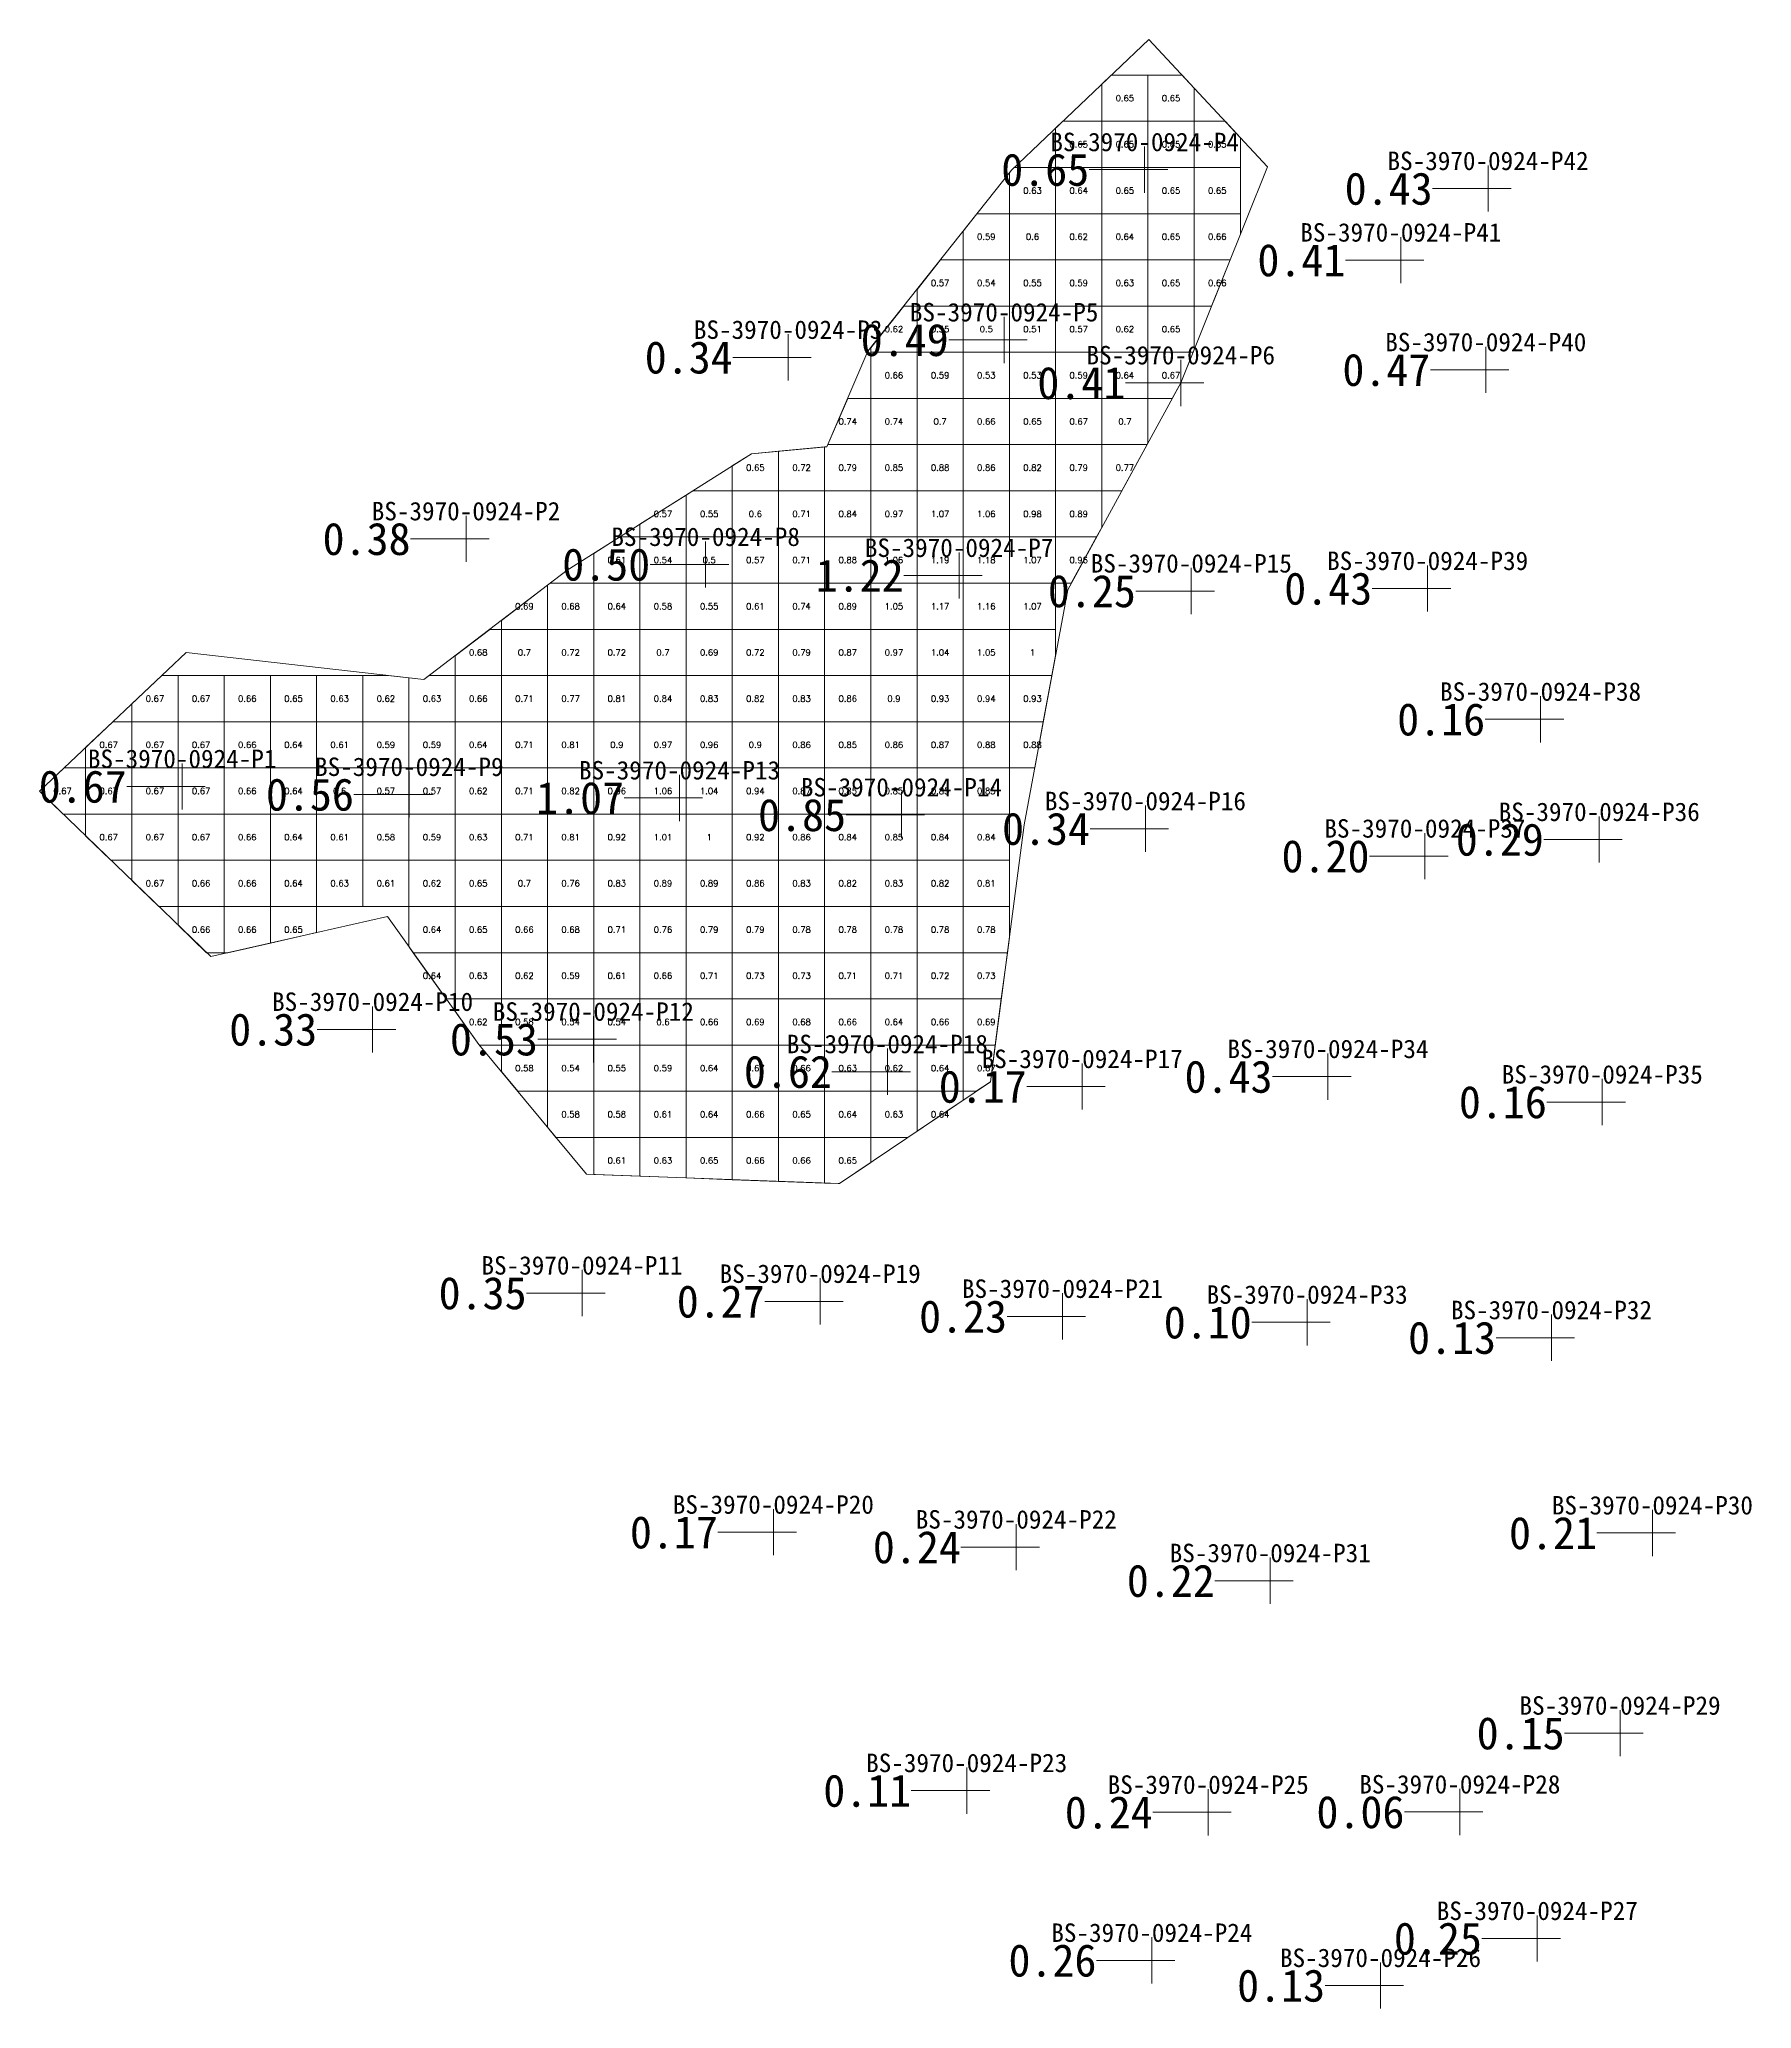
# Model space of a CAD drawing. Header units: inches. Extents: x 469949.6 to 469986.7, y 4349830.5 to 4349873.1.
import ezdxf
from ezdxf.enums import TextEntityAlignment as Align

# ---------------------------------------------------------------- set-up
doc = ezdxf.new("R2010")
doc.units = ezdxf.units.IN
doc.header["$MEASUREMENT"] = 0
for name, color, linetype, lineweight in [('点', 7, 'Continuous', 0), ('爆区方格网', 7, 'Continuous', 0), ('线条', 7, 'Continuous', 0), ('钻孔', 7, 'Continuous', 0)]:
    doc.layers.add(name, color=color, linetype=linetype, lineweight=lineweight)
doc.styles.add('3dmine_textStyle_1', font='txt.shx', dxfattribs={"height": 1, "bigfont": 'gbcbig.shx'})
doc.styles.add('3dmine_textStyle_2', font='', dxfattribs={"height": 1})
doc.styles.get('3dmine_textStyle_2').set_extended_font_data('SimSun-ExtB')

msp = doc.modelspace()

# ---------------------------------------------------------------- texts
at = {"color": 4, "linetype": 'Continuous', "lineweight": 0, "true_color": 0x00ffff, "style": '3dmine_textStyle_1'}
for s, height, p in [('0.65', 0.1333, (469973.144, 4349871.827, 3971.107)), ('0.65', 0.1333, (469974.144, 4349871.827, 3971.107)), ('0.65', 0.1333, (469972.144, 4349870.827, 3971.107)), ('0.65', 0.1333, (469973.144, 4349870.827, 3971.107)), ('0.65', 0.1333, (469974.144, 4349870.827, 3971.107)), ('0.65', 0.1333, (469975.144, 4349870.827, 3971.107)), ('0.63', 0.1333, (469971.144, 4349869.827, 3971.107)), ('0.64', 0.1333, (469972.144, 4349869.827, 3971.107)), ('0.65', 0.1333, (469973.144, 4349869.827, 3971.107)), ('0.65', 0.1333, (469974.144, 4349869.827, 3971.107)), ('0.65', 0.1333, (469975.144, 4349869.827, 3971.107)), ('0.59', 0.1333, (469970.144, 4349868.827, 3971.107)), ('0.6', 0.1333, (469971.144, 4349868.827, 3971.107)), ('0.62', 0.1333, (469972.144, 4349868.827, 3971.107)), ('0.64', 0.1333, (469973.144, 4349868.827, 3971.107)), ('0.65', 0.1333, (469974.144, 4349868.827, 3971.107)), ('0.66', 0.1333, (469975.144, 4349868.827, 3971.107)), ('0.57', 0.1333, (469969.144, 4349867.827, 3971.107)), ('0.54', 0.1333, (469970.144, 4349867.827, 3971.107)), ('0.55', 0.1333, (469971.144, 4349867.827, 3971.107)), ('0.59', 0.1333, (469972.144, 4349867.827, 3971.107)), ('0.63', 0.1333, (469973.144, 4349867.827, 3971.107)), ('0.65', 0.1333, (469974.144, 4349867.827, 3971.107)), ('0.66', 0.1333, (469975.144, 4349867.827, 3971.107)), ('0.62', 0.1333, (469968.144, 4349866.827, 3971.107)), ('0.55', 0.1333, (469969.144, 4349866.827, 3971.107)), ('0.5', 0.1333, (469970.144, 4349866.827, 3971.107)), ('0.51', 0.1333, (469971.144, 4349866.827, 3971.107)), ('0.57', 0.1333, (469972.144, 4349866.827, 3971.107)), ('0.62', 0.1333, (469973.144, 4349866.827, 3971.107)), ('0.65', 0.1333, (469974.144, 4349866.827, 3971.107)), ('0.66', 0.1333, (469968.144, 4349865.827, 3971.107)), ('0.59', 0.1333, (469969.144, 4349865.827, 3971.107)), ('0.53', 0.1333, (469970.144, 4349865.827, 3971.107)), ('0.53', 0.1333, (469971.144, 4349865.827, 3971.107)), ('0.59', 0.1333, (469972.144, 4349865.827, 3971.107)), ('0.64', 0.1333, (469973.144, 4349865.827, 3971.107)), ('0.67', 0.1333, (469974.144, 4349865.827, 3971.107)), ('0.74', 0.1333, (469967.144, 4349864.827, 3971.107)), ('0.74', 0.1333, (469968.144, 4349864.827, 3971.107)), ('0.7', 0.1333, (469969.144, 4349864.827, 3971.107)), ('0.66', 0.1333, (469970.144, 4349864.827, 3971.107)), ('0.65', 0.1333, (469971.144, 4349864.827, 3971.107)), ('0.67', 0.1333, (469972.144, 4349864.827, 3971.107)), ('0.7', 0.1333, (469973.144, 4349864.827, 3971.107)), ('0.65', 0.1333, (469965.144, 4349863.827, 3971.107)), ('0.72', 0.1333, (469966.144, 4349863.827, 3971.107)), ('0.79', 0.1333, (469967.144, 4349863.827, 3971.107)), ('0.85', 0.1333, (469968.144, 4349863.827, 3971.107)), ('0.88', 0.1333, (469969.144, 4349863.827, 3971.107)), ('0.86', 0.1333, (469970.144, 4349863.827, 3971.107)), ('0.82', 0.1333, (469971.144, 4349863.827, 3971.107)), ('0.79', 0.1333, (469972.144, 4349863.827, 3971.107)), ('0.77', 0.1333, (469973.144, 4349863.827, 3971.107)), ('0.57', 0.1333, (469963.144, 4349862.827, 3971.107)), ('0.55', 0.1333, (469964.144, 4349862.827, 3971.107)), ('0.6', 0.1333, (469965.144, 4349862.827, 3971.107)), ('0.71', 0.1333, (469966.144, 4349862.827, 3971.107)), ('0.84', 0.1333, (469967.144, 4349862.827, 3971.107)), ('0.97', 0.1333, (469968.144, 4349862.827, 3971.107)), ('1.07', 0.1333, (469969.144, 4349862.827, 3971.107)), ('1.06', 0.1333, (469970.144, 4349862.827, 3971.107)), ('0.98', 0.1333, (469971.144, 4349862.827, 3971.107)), ('0.89', 0.1333, (469972.144, 4349862.827, 3971.107)), ('0.61', 0.1333, (469962.144, 4349861.827, 3971.107)), ('0.54', 0.1333, (469963.144, 4349861.827, 3971.107)), ('0.5', 0.1333, (469964.144, 4349861.827, 3971.107)), ('0.57', 0.1333, (469965.144, 4349861.827, 3971.107)), ('0.71', 0.1333, (469966.144, 4349861.827, 3971.107)), ('0.88', 0.1333, (469967.144, 4349861.827, 3971.107)), ('1.06', 0.1333, (469968.144, 4349861.827, 3971.107)), ('1.19', 0.1333, (469969.144, 4349861.827, 3971.107)), ('1.18', 0.1333, (469970.144, 4349861.827, 3971.107)), ('1.07', 0.1333, (469971.144, 4349861.827, 3971.107)), ('0.96', 0.1333, (469972.144, 4349861.827, 3971.107)), ('0.69', 0.1333, (469960.144, 4349860.827, 3971.107)), ('0.68', 0.1333, (469961.144, 4349860.827, 3971.107)), ('0.64', 0.1333, (469962.144, 4349860.827, 3971.107)), ('0.58', 0.1333, (469963.144, 4349860.827, 3971.107)), ('0.55', 0.1333, (469964.144, 4349860.827, 3971.107)), ('0.61', 0.1333, (469965.144, 4349860.827, 3971.107)), ('0.74', 0.1333, (469966.144, 4349860.827, 3971.107)), ('0.89', 0.1333, (469967.144, 4349860.827, 3971.107)), ('1.05', 0.1333, (469968.144, 4349860.827, 3971.107)), ('1.17', 0.1333, (469969.144, 4349860.827, 3971.107)), ('1.16', 0.1333, (469970.144, 4349860.827, 3971.107)), ('1.07', 0.1333, (469971.144, 4349860.827, 3971.107)), ('0.68', 0.1333, (469959.144, 4349859.827, 3971.107)), ('0.7', 0.1333, (469960.144, 4349859.827, 3971.107)), ('0.72', 0.1333, (469961.144, 4349859.827, 3971.107)), ('0.72', 0.1333, (469962.144, 4349859.827, 3971.107)), ('0.7', 0.1333, (469963.144, 4349859.827, 3971.107)), ('0.69', 0.1333, (469964.144, 4349859.827, 3971.107)), ('0.72', 0.1333, (469965.144, 4349859.827, 3971.107)), ('0.79', 0.1333, (469966.144, 4349859.827, 3971.107)), ('0.87', 0.1333, (469967.144, 4349859.827, 3971.107)), ('0.97', 0.1333, (469968.144, 4349859.827, 3971.107)), ('1.04', 0.1333, (469969.144, 4349859.827, 3971.107)), ('1.05', 0.1333, (469970.144, 4349859.827, 3971.107)), ('1', 0.133, (469971.144, 4349859.827, 3971.107)), ('0.67', 0.1333, (469952.144, 4349858.827, 3971.107)), ('0.67', 0.1333, (469953.144, 4349858.827, 3971.107)), ('0.66', 0.1333, (469954.144, 4349858.827, 3971.107)), ('0.65', 0.1333, (469955.144, 4349858.827, 3971.107)), ('0.63', 0.1333, (469956.144, 4349858.827, 3971.107)), ('0.62', 0.1333, (469957.144, 4349858.827, 3971.107)), ('0.63', 0.1333, (469958.144, 4349858.827, 3971.107)), ('0.66', 0.1333, (469959.144, 4349858.827, 3971.107)), ('0.71', 0.1333, (469960.144, 4349858.827, 3971.107)), ('0.77', 0.1333, (469961.144, 4349858.827, 3971.107)), ('0.81', 0.1333, (469962.144, 4349858.827, 3971.107)), ('0.84', 0.1333, (469963.144, 4349858.827, 3971.107)), ('0.83', 0.1333, (469964.144, 4349858.827, 3971.107)), ('0.82', 0.1333, (469965.144, 4349858.827, 3971.107)), ('0.83', 0.1333, (469966.144, 4349858.827, 3971.107)), ('0.86', 0.1333, (469967.144, 4349858.827, 3971.107)), ('0.9', 0.1333, (469968.144, 4349858.827, 3971.107)), ('0.93', 0.1333, (469969.144, 4349858.827, 3971.107)), ('0.94', 0.1333, (469970.144, 4349858.827, 3971.107)), ('0.93', 0.1333, (469971.144, 4349858.827, 3971.107)), ('0.67', 0.1333, (469951.144, 4349857.827, 3971.107)), ('0.67', 0.1333, (469952.144, 4349857.827, 3971.107)), ('0.67', 0.1333, (469953.144, 4349857.827, 3971.107)), ('0.66', 0.1333, (469954.144, 4349857.827, 3971.107)), ('0.64', 0.1333, (469955.144, 4349857.827, 3971.107)), ('0.61', 0.1333, (469956.144, 4349857.827, 3971.107)), ('0.59', 0.1333, (469957.144, 4349857.827, 3971.107)), ('0.59', 0.1333, (469958.144, 4349857.827, 3971.107)), ('0.64', 0.1333, (469959.144, 4349857.827, 3971.107)), ('0.71', 0.1333, (469960.144, 4349857.827, 3971.107)), ('0.81', 0.1333, (469961.144, 4349857.827, 3971.107)), ('0.9', 0.1333, (469962.144, 4349857.827, 3971.107)), ('0.97', 0.1333, (469963.144, 4349857.827, 3971.107)), ('0.96', 0.1333, (469964.144, 4349857.827, 3971.107)), ('0.9', 0.1333, (469965.144, 4349857.827, 3971.107)), ('0.86', 0.1333, (469966.144, 4349857.827, 3971.107)), ('0.85', 0.1333, (469967.144, 4349857.827, 3971.107)), ('0.86', 0.1333, (469968.144, 4349857.827, 3971.107)), ('0.87', 0.1333, (469969.144, 4349857.827, 3971.107)), ('0.88', 0.1333, (469970.144, 4349857.827, 3971.107)), ('0.88', 0.1333, (469971.144, 4349857.827, 3971.107)), ('0.67', 0.1333, (469950.144, 4349856.827, 3971.107)), ('0.67', 0.1333, (469951.144, 4349856.827, 3971.107)), ('0.67', 0.1333, (469952.144, 4349856.827, 3971.107)), ('0.67', 0.1333, (469953.144, 4349856.827, 3971.107)), ('0.66', 0.1333, (469954.144, 4349856.827, 3971.107)), ('0.64', 0.1333, (469955.144, 4349856.827, 3971.107)), ('0.6', 0.1333, (469956.144, 4349856.827, 3971.107)), ('0.57', 0.1333, (469957.144, 4349856.827, 3971.107)), ('0.57', 0.1333, (469958.144, 4349856.827, 3971.107)), ('0.62', 0.1333, (469959.144, 4349856.827, 3971.107)), ('0.71', 0.1333, (469960.144, 4349856.827, 3971.107)), ('0.82', 0.1333, (469961.144, 4349856.827, 3971.107)), ('0.96', 0.1333, (469962.144, 4349856.827, 3971.107)), ('1.06', 0.1333, (469963.144, 4349856.827, 3971.107)), ('1.04', 0.1333, (469964.144, 4349856.827, 3971.107)), ('0.94', 0.1333, (469965.144, 4349856.827, 3971.107)), ('0.87', 0.1333, (469966.144, 4349856.827, 3971.107)), ('0.85', 0.1333, (469967.144, 4349856.827, 3971.107)), ('0.85', 0.1333, (469968.144, 4349856.827, 3971.107)), ('0.85', 0.1333, (469969.144, 4349856.827, 3971.107)), ('0.85', 0.1333, (469970.144, 4349856.827, 3971.107)), ('0.67', 0.1333, (469951.144, 4349855.827, 3971.107)), ('0.67', 0.1333, (469952.144, 4349855.827, 3971.107)), ('0.67', 0.1333, (469953.144, 4349855.827, 3971.107)), ('0.66', 0.1333, (469954.144, 4349855.827, 3971.107)), ('0.64', 0.1333, (469955.144, 4349855.827, 3971.107)), ('0.61', 0.1333, (469956.144, 4349855.827, 3971.107)), ('0.58', 0.1333, (469957.144, 4349855.827, 3971.107)), ('0.59', 0.1333, (469958.144, 4349855.827, 3971.107)), ('0.63', 0.1333, (469959.144, 4349855.827, 3971.107)), ('0.71', 0.1333, (469960.144, 4349855.827, 3971.107)), ('0.81', 0.1333, (469961.144, 4349855.827, 3971.107)), ('0.92', 0.1333, (469962.144, 4349855.827, 3971.107)), ('1.01', 0.1333, (469963.144, 4349855.827, 3971.107)), ('1', 0.133, (469964.144, 4349855.827, 3971.107)), ('0.92', 0.1333, (469965.144, 4349855.827, 3971.107)), ('0.86', 0.1333, (469966.144, 4349855.827, 3971.107)), ('0.84', 0.1333, (469967.144, 4349855.827, 3971.107)), ('0.85', 0.1333, (469968.144, 4349855.827, 3971.107)), ('0.84', 0.1333, (469969.144, 4349855.827, 3971.107)), ('0.84', 0.1333, (469970.144, 4349855.827, 3971.107)), ('0.67', 0.1333, (469952.144, 4349854.827, 3971.107)), ('0.66', 0.1333, (469953.144, 4349854.827, 3971.107)), ('0.66', 0.1333, (469954.144, 4349854.827, 3971.107)), ('0.64', 0.1333, (469955.144, 4349854.827, 3971.107)), ('0.63', 0.1333, (469956.144, 4349854.827, 3971.107)), ('0.61', 0.1333, (469957.144, 4349854.827, 3971.107)), ('0.62', 0.1333, (469958.144, 4349854.827, 3971.107)), ('0.65', 0.1333, (469959.144, 4349854.827, 3971.107)), ('0.7', 0.1333, (469960.144, 4349854.827, 3971.107)), ('0.76', 0.1333, (469961.144, 4349854.827, 3971.107)), ('0.83', 0.1333, (469962.144, 4349854.827, 3971.107)), ('0.89', 0.1333, (469963.144, 4349854.827, 3971.107)), ('0.89', 0.1333, (469964.144, 4349854.827, 3971.107)), ('0.86', 0.1333, (469965.144, 4349854.827, 3971.107)), ('0.83', 0.1333, (469966.144, 4349854.827, 3971.107)), ('0.82', 0.1333, (469967.144, 4349854.827, 3971.107)), ('0.83', 0.1333, (469968.144, 4349854.827, 3971.107)), ('0.82', 0.1333, (469969.144, 4349854.827, 3971.107)), ('0.81', 0.1333, (469970.144, 4349854.827, 3971.107)), ('0.66', 0.1333, (469953.144, 4349853.827, 3971.107)), ('0.66', 0.1333, (469954.144, 4349853.827, 3971.107)), ('0.65', 0.1333, (469955.144, 4349853.827, 3971.107)), ('0.64', 0.1333, (469958.144, 4349853.827, 3971.107)), ('0.65', 0.1333, (469959.144, 4349853.827, 3971.107)), ('0.66', 0.1333, (469960.144, 4349853.827, 3971.107)), ('0.68', 0.1333, (469961.144, 4349853.827, 3971.107)), ('0.71', 0.1333, (469962.144, 4349853.827, 3971.107)), ('0.76', 0.1333, (469963.144, 4349853.827, 3971.107)), ('0.79', 0.1333, (469964.144, 4349853.827, 3971.107)), ('0.79', 0.1333, (469965.144, 4349853.827, 3971.107)), ('0.78', 0.1333, (469966.144, 4349853.827, 3971.107)), ('0.78', 0.1333, (469967.144, 4349853.827, 3971.107)), ('0.78', 0.1333, (469968.144, 4349853.827, 3971.107)), ('0.78', 0.1333, (469969.144, 4349853.827, 3971.107)), ('0.78', 0.1333, (469970.144, 4349853.827, 3971.107)), ('0.64', 0.1333, (469958.144, 4349852.827, 3971.107)), ('0.63', 0.1333, (469959.144, 4349852.827, 3971.107)), ('0.62', 0.1333, (469960.144, 4349852.827, 3971.107)), ('0.59', 0.1333, (469961.144, 4349852.827, 3971.107)), ('0.61', 0.1333, (469962.144, 4349852.827, 3971.107)), ('0.66', 0.1333, (469963.144, 4349852.827, 3971.107)), ('0.71', 0.1333, (469964.144, 4349852.827, 3971.107)), ('0.73', 0.1333, (469965.144, 4349852.827, 3971.107)), ('0.73', 0.1333, (469966.144, 4349852.827, 3971.107)), ('0.71', 0.1333, (469967.144, 4349852.827, 3971.107)), ('0.71', 0.1333, (469968.144, 4349852.827, 3971.107)), ('0.72', 0.1333, (469969.144, 4349852.827, 3971.107)), ('0.73', 0.1333, (469970.144, 4349852.827, 3971.107)), ('0.62', 0.1333, (469959.144, 4349851.827, 3971.107)), ('0.58', 0.1333, (469960.144, 4349851.827, 3971.107)), ('0.54', 0.1333, (469961.144, 4349851.827, 3971.107)), ('0.54', 0.1333, (469962.144, 4349851.827, 3971.107)), ('0.6', 0.1333, (469963.144, 4349851.827, 3971.107)), ('0.66', 0.1333, (469964.144, 4349851.827, 3971.107)), ('0.69', 0.1333, (469965.144, 4349851.827, 3971.107)), ('0.68', 0.1333, (469966.144, 4349851.827, 3971.107)), ('0.66', 0.1333, (469967.144, 4349851.827, 3971.107)), ('0.64', 0.1333, (469968.144, 4349851.827, 3971.107)), ('0.66', 0.1333, (469969.144, 4349851.827, 3971.107)), ('0.69', 0.1333, (469970.144, 4349851.827, 3971.107)), ('0.58', 0.1333, (469960.144, 4349850.827, 3971.107)), ('0.54', 0.1333, (469961.144, 4349850.827, 3971.107)), ('0.55', 0.1333, (469962.144, 4349850.827, 3971.107)), ('0.59', 0.1333, (469963.144, 4349850.827, 3971.107)), ('0.64', 0.1333, (469964.144, 4349850.827, 3971.107)), ('0.67', 0.1333, (469965.144, 4349850.827, 3971.107)), ('0.66', 0.1333, (469966.144, 4349850.827, 3971.107)), ('0.63', 0.1333, (469967.144, 4349850.827, 3971.107)), ('0.62', 0.1333, (469968.144, 4349850.827, 3971.107)), ('0.64', 0.1333, (469969.144, 4349850.827, 3971.107)), ('0.67', 0.1333, (469970.144, 4349850.827, 3971.107)), ('0.58', 0.1333, (469961.144, 4349849.827, 3971.107)), ('0.58', 0.1333, (469962.144, 4349849.827, 3971.107)), ('0.61', 0.1333, (469963.144, 4349849.827, 3971.107)), ('0.64', 0.1333, (469964.144, 4349849.827, 3971.107)), ('0.66', 0.1333, (469965.144, 4349849.827, 3971.107)), ('0.65', 0.1333, (469966.144, 4349849.827, 3971.107)), ('0.64', 0.1333, (469967.144, 4349849.827, 3971.107)), ('0.63', 0.1333, (469968.144, 4349849.827, 3971.107)), ('0.64', 0.1333, (469969.144, 4349849.827, 3971.107)), ('0.61', 0.1333, (469962.144, 4349848.827, 3971.107)), ('0.63', 0.1333, (469963.144, 4349848.827, 3971.107)), ('0.65', 0.1333, (469964.144, 4349848.827, 3971.107)), ('0.66', 0.1333, (469965.144, 4349848.827, 3971.107)), ('0.66', 0.1333, (469966.144, 4349848.827, 3971.107)), ('0.65', 0.1333, (469967.144, 4349848.827, 3971.107))]:
    msp.add_text(s, height=height, dxfattribs=at).set_placement(p, align=Align.MIDDLE_CENTER)
at = {"layer": '钻孔', "color": 138, "linetype": 'Continuous', "lineweight": 0, "true_color": 0x004c4c, "style": '3dmine_textStyle_2'}
for s, p in [('BS-3970-0924-P4', (469973.572, 4349870.68, 3971.474)), ('BS-3970-0924-P42', (469981.007, 4349870.271, 3969.174)), ('BS-3970-0924-P41', (469979.118, 4349868.722, 3969.241)), ('BS-3970-0924-P5', (469970.53, 4349866.994, 3971.38)), ('BS-3970-0924-P3', (469965.853, 4349866.616, 3971.555)), ('BS-3970-0924-P6', (469974.354, 4349866.063, 3971.384)), ('BS-3970-0924-P40', (469980.958, 4349866.347, 3969.549)), ('BS-3970-0924-P2', (469958.879, 4349862.687, 3971.245)), ('BS-3970-0924-P8', (469964.067, 4349862.132, 3971.35)), ('BS-3970-0924-P7', (469969.555, 4349861.894, 3971.391)), ('BS-3970-0924-P15', (469974.582, 4349861.557, 3971.267)), ('BS-3970-0924-P39', (469979.699, 4349861.612, 3969.431)), ('BS-3970-0924-P38', (469982.144, 4349858.78, 3969.645)), ('BS-3970-0924-P1', (469952.734, 4349857.325, 3971.255)), ('BS-3970-0924-P9', (469957.652, 4349857.152, 3971.107)), ('BS-3970-0924-P13', (469963.502, 4349857.077, 3971.095)), ('BS-3970-0924-P14', (469968.307, 4349856.709, 3971.131)), ('BS-3970-0924-P16', (469973.589, 4349856.411, 3970.999)), ('BS-3970-0924-P37', (469979.64, 4349855.817, 3969.534)), ('BS-3970-0924-P36', (469983.414, 4349856.177, 3969.461)), ('BS-3970-0924-P10', (469956.857, 4349852.065, 3971.236)), ('BS-3970-0924-P12', (469961.636, 4349851.852, 3971.13)), ('BS-3970-0924-P18', (469968.001, 4349851.15, 3971.081)), ('BS-3970-0924-P17', (469972.219, 4349850.828, 3970.983)), ('BS-3970-0924-P34', (469977.541, 4349851.044, 3970.451)), ('BS-3970-0924-P35', (469983.48, 4349850.493, 3969.643)), ('BS-3970-0924-P11', (469961.391, 4349846.357, 3971.162)), ('BS-3970-0924-P19', (469966.547, 4349846.177, 3971.026)), ('BS-3970-0924-P21', (469971.793, 4349845.852, 3971.097)), ('BS-3970-0924-P33', (469977.09, 4349845.725, 3970.029)), ('BS-3970-0924-P32', (469982.38, 4349845.391, 3969.762)), ('BS-3970-0924-P20', (469965.533, 4349841.179, 3971.231)), ('BS-3970-0924-P22', (469970.793, 4349840.857, 3971.148)), ('BS-3970-0924-P30', (469984.565, 4349841.163, 3969.575)), ('BS-3970-0924-P31', (469976.291, 4349840.13, 3970.103)), ('BS-3970-0924-P29', (469983.865, 4349836.828, 3969.659)), ('BS-3970-0924-P23', (469969.719, 4349835.585, 3971.157)), ('BS-3970-0924-P25', (469974.948, 4349835.115, 3970.463)), ('BS-3970-0924-P28', (469980.396, 4349835.122, 3969.878)), ('BS-3970-0924-P27', (469982.073, 4349832.383, 3969.774)), ('BS-3970-0924-P24', (469973.728, 4349831.909, 3970.942)), ('BS-3970-0924-P26', (469978.679, 4349831.365, 3970.366))]:
    msp.add_text(s, height=0.4, dxfattribs=at).set_placement(p, align=Align.CENTER)
at = {"layer": '钻孔', "color": 4, "linetype": 'Continuous', "lineweight": 0, "true_color": 0x00ffff, "style": '3dmine_textStyle_2'}
for s, p in [('0.65', (469972.372, 4349870.28, 3965.974)), ('0.50', (469962.867, 4349861.732, 3965.85)), ('0.67', (469951.534, 4349856.925, 3965.755)), ('0.56', (469956.452, 4349856.752, 3965.607)), ('0.85', (469967.107, 4349856.309, 3965.631)), ('0.53', (469960.436, 4349851.452, 3965.63)), ('0.62', (469966.801, 4349850.75, 3965.581))]:
    msp.add_text(s, height=0.7, dxfattribs=at).set_placement(p, align=Align.MIDDLE_RIGHT)
at = {"layer": '钻孔', "color": 8, "linetype": 'Continuous', "lineweight": 0, "true_color": 0x808080, "style": '3dmine_textStyle_2'}
for s, p in [('0.43', (469979.807, 4349869.871, 3964.674)), ('0.41', (469977.918, 4349868.322, 3964.741)), ('0.49', (469969.33, 4349866.594, 3965.88)), ('0.34', (469964.653, 4349866.216, 3965.555)), ('0.41', (469973.154, 4349865.663, 3965.884)), ('0.47', (469979.758, 4349865.947, 3964.549)), ('0.38', (469957.679, 4349862.287, 3965.745)), ('0.25', (469973.382, 4349861.157, 3965.767)), ('0.43', (469978.499, 4349861.212, 3964.931)), ('0.16', (469980.944, 4349858.38, 3964.645)), ('0.34', (469972.389, 4349856.011, 3965.499)), ('0.20', (469978.44, 4349855.417, 3964.534)), ('0.29', (469982.214, 4349855.777, 3964.961)), ('0.33', (469955.657, 4349851.665, 3965.736)), ('0.17', (469971.019, 4349850.428, 3965.483)), ('0.43', (469976.341, 4349850.644, 3965.451)), ('0.16', (469982.28, 4349850.093, 3964.643)), ('0.35', (469960.191, 4349845.957, 3965.662)), ('0.27', (469965.347, 4349845.777, 3965.526)), ('0.23', (469970.593, 4349845.452, 3965.597)), ('0.10', (469975.89, 4349845.325, 3965.029)), ('0.13', (469981.18, 4349844.991, 3964.762)), ('0.17', (469964.333, 4349840.779, 3965.731)), ('0.21', (469983.365, 4349840.763, 3964.575)), ('0.24', (469969.593, 4349840.457, 3965.648)), ('0.22', (469975.091, 4349839.73, 3965.103)), ('0.15', (469982.665, 4349836.428, 3964.659)), ('0.11', (469968.519, 4349835.185, 3965.657)), ('0.24', (469973.748, 4349834.715, 3965.463)), ('0.06', (469979.196, 4349834.722, 3964.878)), ('0.25', (469980.873, 4349831.983, 3964.774)), ('0.26', (469972.528, 4349831.509, 3965.442)), ('0.13', (469977.479, 4349830.965, 3965.366))]:
    msp.add_text(s, height=0.7, dxfattribs=at).set_placement(p, align=Align.MIDDLE_RIGHT)
at = {"layer": '钻孔', "color": 5, "linetype": 'Continuous', "lineweight": 0, "true_color": 0x0000ff, "style": '3dmine_textStyle_2'}
for s, p in [('1.22', (469968.355, 4349861.494, 3965.891)), ('1.07', (469962.302, 4349856.677, 3965.595))]:
    msp.add_text(s, height=0.7, dxfattribs=at).set_placement(p, align=Align.MIDDLE_RIGHT)

# ---------------------------------------------------------------- hatches: boundary and pattern name
at = {"layer": '钻孔', "linetype": 'Continuous', "lineweight": 0, "true_color": 0x00ffff, "extrusion": (0, 1, 0)}
for points in [[(-469974.572, 3960.474), (-469973.572, 3960.474), (-469973.572, 3971.474), (-469974.572, 3971.474)], [(-469965.067, 3960.35), (-469964.067, 3960.35), (-469964.067, 3971.35), (-469965.067, 3971.35)], [(-469953.734, 3960.255), (-469952.734, 3960.255), (-469952.734, 3971.255), (-469953.734, 3971.255)], [(-469958.652, 3960.107), (-469957.652, 3960.107), (-469957.652, 3971.107), (-469958.652, 3971.107)], [(-469969.307, 3960.131), (-469968.307, 3960.131), (-469968.307, 3971.131), (-469969.307, 3971.131)], [(-469962.636, 3960.13), (-469961.636, 3960.13), (-469961.636, 3971.13), (-469962.636, 3971.13)], [(-469969.001, 3960.081), (-469968.001, 3960.081), (-469968.001, 3971.081), (-469969.001, 3971.081)]]:
    msp.add_hatch(color=4, dxfattribs=at).paths.add_polyline_path(points, flags=0)
at = {"layer": '钻孔', "linetype": 'Continuous', "lineweight": 0, "true_color": 0x808080, "extrusion": (0, 1, 0)}
for points in [[(-469982.007, 3960.174), (-469981.007, 3960.174), (-469981.007, 3969.174), (-469982.007, 3969.174)], [(-469980.118, 3960.241), (-469979.118, 3960.241), (-469979.118, 3969.241), (-469980.118, 3969.241)], [(-469971.53, 3960.38), (-469970.53, 3960.38), (-469970.53, 3971.38), (-469971.53, 3971.38)], [(-469966.853, 3959.555), (-469965.853, 3959.555), (-469965.853, 3971.555), (-469966.853, 3971.555)], [(-469975.354, 3960.384), (-469974.354, 3960.384), (-469974.354, 3971.384), (-469975.354, 3971.384)], [(-469981.958, 3959.549), (-469980.958, 3959.549), (-469980.958, 3969.549), (-469981.958, 3969.549)], [(-469959.879, 3960.245), (-469958.879, 3960.245), (-469958.879, 3971.245), (-469959.879, 3971.245)], [(-469975.582, 3960.267), (-469974.582, 3960.267), (-469974.582, 3971.267), (-469975.582, 3971.267)], [(-469980.699, 3960.431), (-469979.699, 3960.431), (-469979.699, 3969.431), (-469980.699, 3969.431)], [(-469983.144, 3959.645), (-469982.144, 3959.645), (-469982.144, 3969.645), (-469983.144, 3969.645)], [(-469974.589, 3959.999), (-469973.589, 3959.999), (-469973.589, 3970.999), (-469974.589, 3970.999)], [(-469984.414, 3960.461), (-469983.414, 3960.461), (-469983.414, 3969.461), (-469984.414, 3969.461)], [(-469980.64, 3959.534), (-469979.64, 3959.534), (-469979.64, 3969.534), (-469980.64, 3969.534)], [(-469957.857, 3960.236), (-469956.857, 3960.236), (-469956.857, 3971.236), (-469957.857, 3971.236)], [(-469978.541, 3960.451), (-469977.541, 3960.451), (-469977.541, 3970.451), (-469978.541, 3970.451)], [(-469973.219, 3959.983), (-469972.219, 3959.983), (-469972.219, 3970.983), (-469973.219, 3970.983)], [(-469984.48, 3959.643), (-469983.48, 3959.643), (-469983.48, 3969.643), (-469984.48, 3969.643)], [(-469962.391, 3960.162), (-469961.391, 3960.162), (-469961.391, 3971.162), (-469962.391, 3971.162)], [(-469967.547, 3960.026), (-469966.547, 3960.026), (-469966.547, 3971.026), (-469967.547, 3971.026)], [(-469972.793, 3960.097), (-469971.793, 3960.097), (-469971.793, 3971.097), (-469972.793, 3971.097)], [(-469978.09, 3960.029), (-469977.09, 3960.029), (-469977.09, 3970.029), (-469978.09, 3970.029)], [(-469983.38, 3959.762), (-469982.38, 3959.762), (-469982.38, 3969.762), (-469983.38, 3969.762)], [(-469966.533, 3960.231), (-469965.533, 3960.231), (-469965.533, 3971.231), (-469966.533, 3971.231)], [(-469971.793, 3960.148), (-469970.793, 3960.148), (-469970.793, 3971.148), (-469971.793, 3971.148)], [(-469985.565, 3959.575), (-469984.565, 3959.575), (-469984.565, 3969.575), (-469985.565, 3969.575)], [(-469977.291, 3960.103), (-469976.291, 3960.103), (-469976.291, 3970.103), (-469977.291, 3970.103)], [(-469984.865, 3959.659), (-469983.865, 3959.659), (-469983.865, 3969.659), (-469984.865, 3969.659)], [(-469970.719, 3960.157), (-469969.719, 3960.157), (-469969.719, 3971.157), (-469970.719, 3971.157)], [(-469975.948, 3960.463), (-469974.948, 3960.463), (-469974.948, 3970.463), (-469975.948, 3970.463)], [(-469981.396, 3959.878), (-469980.396, 3959.878), (-469980.396, 3969.878), (-469981.396, 3969.878)], [(-469983.073, 3959.774), (-469982.073, 3959.774), (-469982.073, 3969.774), (-469983.073, 3969.774)], [(-469974.728, 3959.942), (-469973.728, 3959.942), (-469973.728, 3970.942), (-469974.728, 3970.942)], [(-469979.679, 3960.366), (-469978.679, 3960.366), (-469978.679, 3970.366), (-469979.679, 3970.366)]]:
    msp.add_hatch(color=8, dxfattribs=at).paths.add_polyline_path(points, flags=0)
at = {"layer": '钻孔', "linetype": 'Continuous', "lineweight": 0, "true_color": 0x0000ff, "extrusion": (0, 1, 0)}
for points in [[(-469970.555, 3960.391), (-469969.555, 3960.391), (-469969.555, 3971.391), (-469970.555, 3971.391)], [(-469964.502, 3960.095), (-469963.502, 3960.095), (-469963.502, 3971.095), (-469964.502, 3971.095)]]:
    msp.add_hatch(color=5, dxfattribs=at).paths.add_polyline_path(points, flags=0)

# ---------------------------------------------------------------- linework, layer by layer
at = {"color": 4, "linetype": 'Continuous', "lineweight": 0, "true_color": 0x00ffff, "elevation": 3967.064}
msp.add_lwpolyline([(469949.643, 4349856.824), (469953.351, 4349853.242), (469957.177, 4349854.112), (469959.157, 4349851.342), (469961.487, 4349848.529), (469966.962, 4349848.326), (469970.231, 4349850.533), (469970.966, 4349856.093), (469971.906, 4349861.186), (469974.354, 4349865.663), (469976.229, 4349870.344), (469976.229, 4349870.344), (469973.662, 4349873.101), (469970.686, 4349870.267), (469967.582, 4349866.348), (469966.694, 4349864.282), (469965.062, 4349864.128), (469961.067, 4349861.608), (469957.968, 4349859.238), (469952.822, 4349859.823), (469949.643, 4349856.824)], dxfattribs=at)
at = {"layer": '点', "color": 138, "linetype": 'Continuous', "lineweight": 0, "true_color": 0x004c4c}
for points, elevation in [([(469973.572, 4349869.78), (469973.572, 4349870.78)], 3971.474), ([(469974.072, 4349870.28), (469973.072, 4349870.28)], 3971.474), ([(469981.007, 4349869.371), (469981.007, 4349870.371)], 3969.174), ([(469981.507, 4349869.871), (469980.507, 4349869.871)], 3969.174), ([(469979.118, 4349867.822), (469979.118, 4349868.822)], 3969.241), ([(469979.618, 4349868.322), (469978.618, 4349868.322)], 3969.241), ([(469970.53, 4349866.094), (469970.53, 4349867.094)], 3971.38), ([(469965.853, 4349865.716), (469965.853, 4349866.716)], 3971.555), ([(469971.03, 4349866.594), (469970.03, 4349866.594)], 3971.38), ([(469980.958, 4349865.447), (469980.958, 4349866.447)], 3969.549), ([(469966.353, 4349866.216), (469965.353, 4349866.216)], 3971.555), ([(469974.354, 4349865.163), (469974.354, 4349866.163)], 3971.384), ([(469974.854, 4349865.663), (469973.854, 4349865.663)], 3971.384), ([(469981.458, 4349865.947), (469980.458, 4349865.947)], 3969.549), ([(469958.879, 4349861.787), (469958.879, 4349862.787)], 3971.245), ([(469959.379, 4349862.287), (469958.379, 4349862.287)], 3971.245), ([(469964.067, 4349861.232), (469964.067, 4349862.232)], 3971.35), ([(469964.567, 4349861.732), (469963.567, 4349861.732)], 3971.35), ([(469969.555, 4349860.994), (469969.555, 4349861.994)], 3971.391), ([(469970.055, 4349861.494), (469969.055, 4349861.494)], 3971.391), ([(469974.582, 4349860.657), (469974.582, 4349861.657)], 3971.267), ([(469979.699, 4349860.712), (469979.699, 4349861.712)], 3969.431), ([(469975.082, 4349861.157), (469974.082, 4349861.157)], 3971.267), ([(469980.199, 4349861.212), (469979.199, 4349861.212)], 3969.431), ([(469982.144, 4349857.88), (469982.144, 4349858.88)], 3969.645), ([(469982.644, 4349858.38), (469981.644, 4349858.38)], 3969.645), ([(469952.734, 4349856.425), (469952.734, 4349857.425)], 3971.255), ([(469957.652, 4349856.252), (469957.652, 4349857.252)], 3971.107), ([(469963.502, 4349856.177), (469963.502, 4349857.177)], 3971.095), ([(469953.234, 4349856.925), (469952.234, 4349856.925)], 3971.255), ([(469958.152, 4349856.752), (469957.152, 4349856.752)], 3971.107), ([(469964.002, 4349856.677), (469963.002, 4349856.677)], 3971.095), ([(469968.307, 4349855.809), (469968.307, 4349856.809)], 3971.131), ([(469968.807, 4349856.309), (469967.807, 4349856.309)], 3971.131), ([(469973.589, 4349855.511), (469973.589, 4349856.511)], 3970.999), ([(469983.414, 4349855.277), (469983.414, 4349856.277)], 3969.461), ([(469974.089, 4349856.011), (469973.089, 4349856.011)], 3970.999), ([(469979.64, 4349854.917), (469979.64, 4349855.917)], 3969.534), ([(469983.914, 4349855.777), (469982.914, 4349855.777)], 3969.461), ([(469980.14, 4349855.417), (469979.14, 4349855.417)], 3969.534), ([(469956.857, 4349851.165), (469956.857, 4349852.165)], 3971.236), ([(469961.636, 4349850.952), (469961.636, 4349851.952)], 3971.13), ([(469957.357, 4349851.665), (469956.357, 4349851.665)], 3971.236), ([(469962.136, 4349851.452), (469961.136, 4349851.452)], 3971.13), ([(469968.001, 4349850.25), (469968.001, 4349851.25)], 3971.081), ([(469977.541, 4349850.144), (469977.541, 4349851.144)], 3970.451), ([(469968.501, 4349850.75), (469967.501, 4349850.75)], 3971.081), ([(469972.219, 4349849.928), (469972.219, 4349850.928)], 3970.983), ([(469978.041, 4349850.644), (469977.041, 4349850.644)], 3970.451), ([(469972.719, 4349850.428), (469971.719, 4349850.428)], 3970.983), ([(469983.48, 4349849.593), (469983.48, 4349850.593)], 3969.643), ([(469983.98, 4349850.093), (469982.98, 4349850.093)], 3969.643), ([(469961.391, 4349845.457), (469961.391, 4349846.457)], 3971.162), ([(469961.891, 4349845.957), (469960.891, 4349845.957)], 3971.162), ([(469966.547, 4349845.277), (469966.547, 4349846.277)], 3971.026), ([(469971.793, 4349844.952), (469971.793, 4349845.952)], 3971.097), ([(469967.047, 4349845.777), (469966.047, 4349845.777)], 3971.026), ([(469977.09, 4349844.825), (469977.09, 4349845.825)], 3970.029), ([(469972.293, 4349845.452), (469971.293, 4349845.452)], 3971.097), ([(469977.59, 4349845.325), (469976.59, 4349845.325)], 3970.029), ([(469982.38, 4349844.491), (469982.38, 4349845.491)], 3969.762), ([(469982.88, 4349844.991), (469981.88, 4349844.991)], 3969.762), ([(469965.533, 4349840.279), (469965.533, 4349841.279)], 3971.231), ([(469984.565, 4349840.263), (469984.565, 4349841.263)], 3969.575), ([(469970.793, 4349839.957), (469970.793, 4349840.957)], 3971.148), ([(469966.033, 4349840.779), (469965.033, 4349840.779)], 3971.231), ([(469971.293, 4349840.457), (469970.293, 4349840.457)], 3971.148), ([(469985.065, 4349840.763), (469984.065, 4349840.763)], 3969.575), ([(469976.291, 4349839.23), (469976.291, 4349840.23)], 3970.103), ([(469976.791, 4349839.73), (469975.791, 4349839.73)], 3970.103), ([(469983.865, 4349835.928), (469983.865, 4349836.928)], 3969.659), ([(469984.365, 4349836.428), (469983.365, 4349836.428)], 3969.659), ([(469969.719, 4349834.685), (469969.719, 4349835.685)], 3971.157), ([(469970.219, 4349835.185), (469969.219, 4349835.185)], 3971.157), ([(469974.948, 4349834.215), (469974.948, 4349835.215)], 3970.463), ([(469980.396, 4349834.222), (469980.396, 4349835.222)], 3969.878), ([(469975.448, 4349834.715), (469974.448, 4349834.715)], 3970.463), ([(469980.896, 4349834.722), (469979.896, 4349834.722)], 3969.878), ([(469982.073, 4349831.483), (469982.073, 4349832.483)], 3969.774), ([(469973.728, 4349831.009), (469973.728, 4349832.009)], 3970.942), ([(469982.573, 4349831.983), (469981.573, 4349831.983)], 3969.774), ([(469974.228, 4349831.509), (469973.228, 4349831.509)], 3970.942), ([(469978.679, 4349830.465), (469978.679, 4349831.465)], 3970.366), ([(469979.179, 4349830.965), (469978.179, 4349830.965)], 3970.366)]:
    msp.add_lwpolyline(points, dxfattribs=dict(at, elevation=elevation))
at = {"layer": '爆区方格网', "color": 4, "linetype": 'Continuous', "lineweight": 0, "true_color": 0x00ffff, "elevation": 3971.107}
for points in [[(469973.644, 4349871.327), (469972.644, 4349871.327), (469972.644, 4349872.131), (469972.85, 4349872.327), (469973.644, 4349872.327), (469973.644, 4349871.327)], [(469974.644, 4349872.046), (469974.644, 4349871.327), (469973.644, 4349871.327), (469973.644, 4349872.327), (469974.382, 4349872.327), (469974.644, 4349872.046)], [(469972.644, 4349870.327), (469971.644, 4349870.327), (469971.644, 4349871.179), (469971.799, 4349871.327), (469972.644, 4349871.327), (469972.644, 4349870.327)], [(469973.644, 4349870.327), (469972.644, 4349870.327), (469972.644, 4349871.327), (469973.644, 4349871.327), (469973.644, 4349870.327)], [(469974.644, 4349870.327), (469973.644, 4349870.327), (469973.644, 4349871.327), (469974.644, 4349871.327), (469974.644, 4349870.327)], [(469975.644, 4349870.972), (469975.644, 4349870.327), (469974.644, 4349870.327), (469974.644, 4349871.327), (469975.313, 4349871.327), (469975.644, 4349870.972)], [(469971.644, 4349869.327), (469970.644, 4349869.327), (469970.644, 4349870.214), (469970.686, 4349870.267), (469970.749, 4349870.327), (469971.644, 4349870.327), (469971.644, 4349869.327)], [(469972.644, 4349869.327), (469971.644, 4349869.327), (469971.644, 4349870.327), (469972.644, 4349870.327), (469972.644, 4349869.327)], [(469973.644, 4349869.327), (469972.644, 4349869.327), (469972.644, 4349870.327), (469973.644, 4349870.327), (469973.644, 4349869.327)], [(469974.644, 4349869.327), (469973.644, 4349869.327), (469973.644, 4349870.327), (469974.644, 4349870.327), (469974.644, 4349869.327)], [(469975.644, 4349869.327), (469974.644, 4349869.327), (469974.644, 4349870.327), (469975.644, 4349870.327), (469975.644, 4349869.327)], [(469970.644, 4349868.327), (469969.644, 4349868.327), (469969.644, 4349868.951), (469969.942, 4349869.327), (469970.644, 4349869.327), (469970.644, 4349868.327)], [(469971.644, 4349868.327), (469970.644, 4349868.327), (469970.644, 4349869.327), (469971.644, 4349869.327), (469971.644, 4349868.327)], [(469972.644, 4349868.327), (469971.644, 4349868.327), (469971.644, 4349869.327), (469972.644, 4349869.327), (469972.644, 4349868.327)], [(469973.644, 4349868.327), (469972.644, 4349868.327), (469972.644, 4349869.327), (469973.644, 4349869.327), (469973.644, 4349868.327)], [(469974.644, 4349868.327), (469973.644, 4349868.327), (469973.644, 4349869.327), (469974.644, 4349869.327), (469974.644, 4349868.327)], [(469975.644, 4349868.884), (469975.421, 4349868.327), (469974.644, 4349868.327), (469974.644, 4349869.327), (469975.644, 4349869.327), (469975.644, 4349868.884)], [(469969.644, 4349867.327), (469968.644, 4349867.327), (469968.644, 4349867.688), (469969.15, 4349868.327), (469969.644, 4349868.327), (469969.644, 4349867.327)], [(469970.644, 4349867.327), (469969.644, 4349867.327), (469969.644, 4349868.327), (469970.644, 4349868.327), (469970.644, 4349867.327)], [(469971.644, 4349867.327), (469970.644, 4349867.327), (469970.644, 4349868.327), (469971.644, 4349868.327), (469971.644, 4349867.327)], [(469972.644, 4349867.327), (469971.644, 4349867.327), (469971.644, 4349868.327), (469972.644, 4349868.327), (469972.644, 4349867.327)], [(469973.644, 4349867.327), (469972.644, 4349867.327), (469972.644, 4349868.327), (469973.644, 4349868.327), (469973.644, 4349867.327)], [(469974.644, 4349867.327), (469973.644, 4349867.327), (469973.644, 4349868.327), (469974.644, 4349868.327), (469974.644, 4349867.327)], [(469975.02, 4349867.327), (469974.644, 4349867.327), (469974.644, 4349868.327), (469975.421, 4349868.327), (469975.02, 4349867.327)], [(469968.644, 4349866.327), (469967.644, 4349866.327), (469967.644, 4349866.425), (469968.358, 4349867.327), (469968.644, 4349867.327), (469968.644, 4349866.327)], [(469969.644, 4349866.327), (469968.644, 4349866.327), (469968.644, 4349867.327), (469969.644, 4349867.327), (469969.644, 4349866.327)], [(469970.644, 4349866.327), (469969.644, 4349866.327), (469969.644, 4349867.327), (469970.644, 4349867.327), (469970.644, 4349866.327)], [(469971.644, 4349866.327), (469970.644, 4349866.327), (469970.644, 4349867.327), (469971.644, 4349867.327), (469971.644, 4349866.327)], [(469972.644, 4349866.327), (469971.644, 4349866.327), (469971.644, 4349867.327), (469972.644, 4349867.327), (469972.644, 4349866.327)], [(469973.644, 4349866.327), (469972.644, 4349866.327), (469972.644, 4349867.327), (469973.644, 4349867.327), (469973.644, 4349866.327)], [(469974.644, 4349866.387), (469974.62, 4349866.327), (469973.644, 4349866.327), (469973.644, 4349867.327), (469974.644, 4349867.327), (469974.644, 4349866.387)], [(469968.644, 4349865.327), (469967.644, 4349865.327), (469967.644, 4349866.327), (469968.644, 4349866.327), (469968.644, 4349865.327)], [(469969.644, 4349865.327), (469968.644, 4349865.327), (469968.644, 4349866.327), (469969.644, 4349866.327), (469969.644, 4349865.327)], [(469970.644, 4349865.327), (469969.644, 4349865.327), (469969.644, 4349866.327), (469970.644, 4349866.327), (469970.644, 4349865.327)], [(469971.644, 4349865.327), (469970.644, 4349865.327), (469970.644, 4349866.327), (469971.644, 4349866.327), (469971.644, 4349865.327)], [(469972.644, 4349865.327), (469971.644, 4349865.327), (469971.644, 4349866.327), (469972.644, 4349866.327), (469972.644, 4349865.327)], [(469973.644, 4349865.327), (469972.644, 4349865.327), (469972.644, 4349866.327), (469973.644, 4349866.327), (469973.644, 4349865.327)], [(469974.354, 4349865.663), (469974.17, 4349865.327), (469973.644, 4349865.327), (469973.644, 4349866.327), (469974.62, 4349866.327), (469974.354, 4349865.663)], [(469967.644, 4349864.327), (469966.714, 4349864.327), (469967.143, 4349865.327), (469967.644, 4349865.327), (469967.644, 4349864.327)], [(469968.644, 4349864.327), (469967.644, 4349864.327), (469967.644, 4349865.327), (469968.644, 4349865.327), (469968.644, 4349864.327)], [(469969.644, 4349864.327), (469968.644, 4349864.327), (469968.644, 4349865.327), (469969.644, 4349865.327), (469969.644, 4349864.327)], [(469970.644, 4349864.327), (469969.644, 4349864.327), (469969.644, 4349865.327), (469970.644, 4349865.327), (469970.644, 4349864.327)], [(469971.644, 4349864.327), (469970.644, 4349864.327), (469970.644, 4349865.327), (469971.644, 4349865.327), (469971.644, 4349864.327)], [(469972.644, 4349864.327), (469971.644, 4349864.327), (469971.644, 4349865.327), (469972.644, 4349865.327), (469972.644, 4349864.327)], [(469973.644, 4349864.364), (469973.623, 4349864.327), (469972.644, 4349864.327), (469972.644, 4349865.327), (469973.644, 4349865.327), (469973.644, 4349864.364)], [(469966.644, 4349863.327), (469965.644, 4349863.327), (469965.644, 4349864.183), (469966.644, 4349864.277), (469966.644, 4349863.327)], [(469967.644, 4349863.327), (469966.644, 4349863.327), (469966.644, 4349864.277), (469966.694, 4349864.282), (469966.714, 4349864.327), (469967.644, 4349864.327), (469967.644, 4349863.327)], [(469968.644, 4349863.327), (469967.644, 4349863.327), (469967.644, 4349864.327), (469968.644, 4349864.327), (469968.644, 4349863.327)], [(469969.644, 4349863.327), (469968.644, 4349863.327), (469968.644, 4349864.327), (469969.644, 4349864.327), (469969.644, 4349863.327)], [(469970.644, 4349863.327), (469969.644, 4349863.327), (469969.644, 4349864.327), (469970.644, 4349864.327), (469970.644, 4349863.327)], [(469971.644, 4349863.327), (469970.644, 4349863.327), (469970.644, 4349864.327), (469971.644, 4349864.327), (469971.644, 4349863.327)], [(469972.644, 4349863.327), (469971.644, 4349863.327), (469971.644, 4349864.327), (469972.644, 4349864.327), (469972.644, 4349863.327)], [(469973.077, 4349863.327), (469972.644, 4349863.327), (469972.644, 4349864.327), (469973.623, 4349864.327), (469973.077, 4349863.327)], [(469965.644, 4349863.327), (469964.644, 4349863.327), (469964.644, 4349863.864), (469965.062, 4349864.128), (469965.644, 4349864.183), (469965.644, 4349863.327)], [(469963.644, 4349862.327), (469962.644, 4349862.327), (469962.644, 4349862.602), (469963.644, 4349863.233), (469963.644, 4349862.327)], [(469964.644, 4349862.327), (469963.644, 4349862.327), (469963.644, 4349863.233), (469963.793, 4349863.327), (469964.644, 4349863.327), (469964.644, 4349862.327)], [(469965.644, 4349862.327), (469964.644, 4349862.327), (469964.644, 4349863.327), (469965.644, 4349863.327), (469965.644, 4349862.327)], [(469966.644, 4349862.327), (469965.644, 4349862.327), (469965.644, 4349863.327), (469966.644, 4349863.327), (469966.644, 4349862.327)], [(469967.644, 4349862.327), (469966.644, 4349862.327), (469966.644, 4349863.327), (469967.644, 4349863.327), (469967.644, 4349862.327)], [(469968.644, 4349862.327), (469967.644, 4349862.327), (469967.644, 4349863.327), (469968.644, 4349863.327), (469968.644, 4349862.327)], [(469969.644, 4349862.327), (469968.644, 4349862.327), (469968.644, 4349863.327), (469969.644, 4349863.327), (469969.644, 4349862.327)], [(469970.644, 4349862.327), (469969.644, 4349862.327), (469969.644, 4349863.327), (469970.644, 4349863.327), (469970.644, 4349862.327)], [(469971.644, 4349862.327), (469970.644, 4349862.327), (469970.644, 4349863.327), (469971.644, 4349863.327), (469971.644, 4349862.327)], [(469972.644, 4349862.535), (469972.53, 4349862.327), (469971.644, 4349862.327), (469971.644, 4349863.327), (469972.644, 4349863.327), (469972.644, 4349862.535)], [(469962.644, 4349861.327), (469961.644, 4349861.327), (469961.644, 4349861.972), (469962.207, 4349862.327), (469962.644, 4349862.327), (469962.644, 4349861.327)], [(469963.644, 4349861.327), (469962.644, 4349861.327), (469962.644, 4349862.327), (469963.644, 4349862.327), (469963.644, 4349861.327)], [(469964.644, 4349861.327), (469963.644, 4349861.327), (469963.644, 4349862.327), (469964.644, 4349862.327), (469964.644, 4349861.327)], [(469965.644, 4349861.327), (469964.644, 4349861.327), (469964.644, 4349862.327), (469965.644, 4349862.327), (469965.644, 4349861.327)], [(469966.644, 4349861.327), (469965.644, 4349861.327), (469965.644, 4349862.327), (469966.644, 4349862.327), (469966.644, 4349861.327)], [(469967.644, 4349861.327), (469966.644, 4349861.327), (469966.644, 4349862.327), (469967.644, 4349862.327), (469967.644, 4349861.327)], [(469968.644, 4349861.327), (469967.644, 4349861.327), (469967.644, 4349862.327), (469968.644, 4349862.327), (469968.644, 4349861.327)], [(469969.644, 4349861.327), (469968.644, 4349861.327), (469968.644, 4349862.327), (469969.644, 4349862.327), (469969.644, 4349861.327)], [(469970.644, 4349861.327), (469969.644, 4349861.327), (469969.644, 4349862.327), (469970.644, 4349862.327), (469970.644, 4349861.327)], [(469971.644, 4349861.327), (469970.644, 4349861.327), (469970.644, 4349862.327), (469971.644, 4349862.327), (469971.644, 4349861.327)], [(469971.984, 4349861.327), (469971.644, 4349861.327), (469971.644, 4349862.327), (469972.53, 4349862.327), (469971.984, 4349861.327)], [(469961.644, 4349860.327), (469960.644, 4349860.327), (469960.644, 4349861.284), (469960.7, 4349861.327), (469961.644, 4349861.327), (469961.644, 4349860.327)], [(469962.644, 4349860.327), (469961.644, 4349860.327), (469961.644, 4349861.327), (469962.644, 4349861.327), (469962.644, 4349860.327)], [(469963.644, 4349860.327), (469962.644, 4349860.327), (469962.644, 4349861.327), (469963.644, 4349861.327), (469963.644, 4349860.327)], [(469964.644, 4349860.327), (469963.644, 4349860.327), (469963.644, 4349861.327), (469964.644, 4349861.327), (469964.644, 4349860.327)], [(469965.644, 4349860.327), (469964.644, 4349860.327), (469964.644, 4349861.327), (469965.644, 4349861.327), (469965.644, 4349860.327)], [(469966.644, 4349860.327), (469965.644, 4349860.327), (469965.644, 4349861.327), (469966.644, 4349861.327), (469966.644, 4349860.327)], [(469967.644, 4349860.327), (469966.644, 4349860.327), (469966.644, 4349861.327), (469967.644, 4349861.327), (469967.644, 4349860.327)], [(469968.644, 4349860.327), (469967.644, 4349860.327), (469967.644, 4349861.327), (469968.644, 4349861.327), (469968.644, 4349860.327)], [(469969.644, 4349860.327), (469968.644, 4349860.327), (469968.644, 4349861.327), (469969.644, 4349861.327), (469969.644, 4349860.327)], [(469970.644, 4349860.327), (469969.644, 4349860.327), (469969.644, 4349861.327), (469970.644, 4349861.327), (469970.644, 4349860.327)], [(469971.644, 4349860.327), (469970.644, 4349860.327), (469970.644, 4349861.327), (469971.644, 4349861.327), (469971.644, 4349860.327)], [(469960.644, 4349860.327), (469959.644, 4349860.327), (469959.644, 4349860.52), (469960.644, 4349861.284), (469960.644, 4349860.327)], [(469959.644, 4349859.327), (469958.644, 4349859.327), (469958.644, 4349859.755), (469959.392, 4349860.327), (469959.644, 4349860.327), (469959.644, 4349859.327)], [(469960.644, 4349859.327), (469959.644, 4349859.327), (469959.644, 4349860.327), (469960.644, 4349860.327), (469960.644, 4349859.327)], [(469961.644, 4349859.327), (469960.644, 4349859.327), (469960.644, 4349860.327), (469961.644, 4349860.327), (469961.644, 4349859.327)], [(469962.644, 4349859.327), (469961.644, 4349859.327), (469961.644, 4349860.327), (469962.644, 4349860.327), (469962.644, 4349859.327)], [(469963.644, 4349859.327), (469962.644, 4349859.327), (469962.644, 4349860.327), (469963.644, 4349860.327), (469963.644, 4349859.327)], [(469964.644, 4349859.327), (469963.644, 4349859.327), (469963.644, 4349860.327), (469964.644, 4349860.327), (469964.644, 4349859.327)], [(469965.644, 4349859.327), (469964.644, 4349859.327), (469964.644, 4349860.327), (469965.644, 4349860.327), (469965.644, 4349859.327)], [(469966.644, 4349859.327), (469965.644, 4349859.327), (469965.644, 4349860.327), (469966.644, 4349860.327), (469966.644, 4349859.327)], [(469967.644, 4349859.327), (469966.644, 4349859.327), (469966.644, 4349860.327), (469967.644, 4349860.327), (469967.644, 4349859.327)], [(469968.644, 4349859.327), (469967.644, 4349859.327), (469967.644, 4349860.327), (469968.644, 4349860.327), (469968.644, 4349859.327)], [(469969.644, 4349859.327), (469968.644, 4349859.327), (469968.644, 4349860.327), (469969.644, 4349860.327), (469969.644, 4349859.327)], [(469970.644, 4349859.327), (469969.644, 4349859.327), (469969.644, 4349860.327), (469970.644, 4349860.327), (469970.644, 4349859.327)], [(469971.644, 4349859.763), (469971.563, 4349859.327), (469970.644, 4349859.327), (469970.644, 4349860.327), (469971.644, 4349860.327), (469971.644, 4349859.763)], [(469952.644, 4349858.327), (469951.644, 4349858.327), (469951.644, 4349858.712), (469952.296, 4349859.327), (469952.644, 4349859.327), (469952.644, 4349858.327)], [(469953.644, 4349858.327), (469952.644, 4349858.327), (469952.644, 4349859.327), (469953.644, 4349859.327), (469953.644, 4349858.327)], [(469954.644, 4349858.327), (469953.644, 4349858.327), (469953.644, 4349859.327), (469954.644, 4349859.327), (469954.644, 4349858.327)], [(469955.644, 4349858.327), (469954.644, 4349858.327), (469954.644, 4349859.327), (469955.644, 4349859.327), (469955.644, 4349858.327)], [(469956.644, 4349858.327), (469955.644, 4349858.327), (469955.644, 4349859.327), (469956.644, 4349859.327), (469956.644, 4349858.327)], [(469957.644, 4349859.275), (469957.644, 4349858.327), (469956.644, 4349858.327), (469956.644, 4349859.327), (469957.186, 4349859.327), (469957.644, 4349859.275)], [(469958.644, 4349858.327), (469957.644, 4349858.327), (469957.644, 4349859.275), (469957.968, 4349859.238), (469958.084, 4349859.327), (469958.644, 4349859.327), (469958.644, 4349858.327)], [(469959.644, 4349858.327), (469958.644, 4349858.327), (469958.644, 4349859.327), (469959.644, 4349859.327), (469959.644, 4349858.327)], [(469960.644, 4349858.327), (469959.644, 4349858.327), (469959.644, 4349859.327), (469960.644, 4349859.327), (469960.644, 4349858.327)], [(469961.644, 4349858.327), (469960.644, 4349858.327), (469960.644, 4349859.327), (469961.644, 4349859.327), (469961.644, 4349858.327)], [(469962.644, 4349858.327), (469961.644, 4349858.327), (469961.644, 4349859.327), (469962.644, 4349859.327), (469962.644, 4349858.327)], [(469963.644, 4349858.327), (469962.644, 4349858.327), (469962.644, 4349859.327), (469963.644, 4349859.327), (469963.644, 4349858.327)], [(469964.644, 4349858.327), (469963.644, 4349858.327), (469963.644, 4349859.327), (469964.644, 4349859.327), (469964.644, 4349858.327)], [(469965.644, 4349858.327), (469964.644, 4349858.327), (469964.644, 4349859.327), (469965.644, 4349859.327), (469965.644, 4349858.327)], [(469966.644, 4349858.327), (469965.644, 4349858.327), (469965.644, 4349859.327), (469966.644, 4349859.327), (469966.644, 4349858.327)], [(469967.644, 4349858.327), (469966.644, 4349858.327), (469966.644, 4349859.327), (469967.644, 4349859.327), (469967.644, 4349858.327)], [(469968.644, 4349858.327), (469967.644, 4349858.327), (469967.644, 4349859.327), (469968.644, 4349859.327), (469968.644, 4349858.327)], [(469969.644, 4349858.327), (469968.644, 4349858.327), (469968.644, 4349859.327), (469969.644, 4349859.327), (469969.644, 4349858.327)], [(469970.644, 4349858.327), (469969.644, 4349858.327), (469969.644, 4349859.327), (469970.644, 4349859.327), (469970.644, 4349858.327)], [(469971.378, 4349858.327), (469970.644, 4349858.327), (469970.644, 4349859.327), (469971.563, 4349859.327), (469971.378, 4349858.327)], [(469951.644, 4349857.327), (469950.644, 4349857.327), (469950.644, 4349857.768), (469951.236, 4349858.327), (469951.644, 4349858.327), (469951.644, 4349857.327)], [(469952.644, 4349857.327), (469951.644, 4349857.327), (469951.644, 4349858.327), (469952.644, 4349858.327), (469952.644, 4349857.327)], [(469953.644, 4349857.327), (469952.644, 4349857.327), (469952.644, 4349858.327), (469953.644, 4349858.327), (469953.644, 4349857.327)], [(469954.644, 4349857.327), (469953.644, 4349857.327), (469953.644, 4349858.327), (469954.644, 4349858.327), (469954.644, 4349857.327)], [(469955.644, 4349857.327), (469954.644, 4349857.327), (469954.644, 4349858.327), (469955.644, 4349858.327), (469955.644, 4349857.327)], [(469956.644, 4349857.327), (469955.644, 4349857.327), (469955.644, 4349858.327), (469956.644, 4349858.327), (469956.644, 4349857.327)], [(469957.644, 4349857.327), (469956.644, 4349857.327), (469956.644, 4349858.327), (469957.644, 4349858.327), (469957.644, 4349857.327)], [(469958.644, 4349857.327), (469957.644, 4349857.327), (469957.644, 4349858.327), (469958.644, 4349858.327), (469958.644, 4349857.327)], [(469959.644, 4349857.327), (469958.644, 4349857.327), (469958.644, 4349858.327), (469959.644, 4349858.327), (469959.644, 4349857.327)], [(469960.644, 4349857.327), (469959.644, 4349857.327), (469959.644, 4349858.327), (469960.644, 4349858.327), (469960.644, 4349857.327)], [(469961.644, 4349857.327), (469960.644, 4349857.327), (469960.644, 4349858.327), (469961.644, 4349858.327), (469961.644, 4349857.327)], [(469962.644, 4349857.327), (469961.644, 4349857.327), (469961.644, 4349858.327), (469962.644, 4349858.327), (469962.644, 4349857.327)], [(469963.644, 4349857.327), (469962.644, 4349857.327), (469962.644, 4349858.327), (469963.644, 4349858.327), (469963.644, 4349857.327)], [(469964.644, 4349857.327), (469963.644, 4349857.327), (469963.644, 4349858.327), (469964.644, 4349858.327), (469964.644, 4349857.327)], [(469965.644, 4349857.327), (469964.644, 4349857.327), (469964.644, 4349858.327), (469965.644, 4349858.327), (469965.644, 4349857.327)], [(469966.644, 4349857.327), (469965.644, 4349857.327), (469965.644, 4349858.327), (469966.644, 4349858.327), (469966.644, 4349857.327)], [(469967.644, 4349857.327), (469966.644, 4349857.327), (469966.644, 4349858.327), (469967.644, 4349858.327), (469967.644, 4349857.327)], [(469968.644, 4349857.327), (469967.644, 4349857.327), (469967.644, 4349858.327), (469968.644, 4349858.327), (469968.644, 4349857.327)], [(469969.644, 4349857.327), (469968.644, 4349857.327), (469968.644, 4349858.327), (469969.644, 4349858.327), (469969.644, 4349857.327)], [(469970.644, 4349857.327), (469969.644, 4349857.327), (469969.644, 4349858.327), (469970.644, 4349858.327), (469970.644, 4349857.327)], [(469971.194, 4349857.327), (469970.644, 4349857.327), (469970.644, 4349858.327), (469971.378, 4349858.327), (469971.194, 4349857.327)], [(469950.644, 4349856.327), (469950.157, 4349856.327), (469949.644, 4349856.823), (469949.644, 4349856.825), (469950.176, 4349857.327), (469950.644, 4349857.327), (469950.644, 4349856.327)], [(469951.644, 4349856.327), (469950.644, 4349856.327), (469950.644, 4349857.327), (469951.644, 4349857.327), (469951.644, 4349856.327)], [(469952.644, 4349856.327), (469951.644, 4349856.327), (469951.644, 4349857.327), (469952.644, 4349857.327), (469952.644, 4349856.327)], [(469953.644, 4349856.327), (469952.644, 4349856.327), (469952.644, 4349857.327), (469953.644, 4349857.327), (469953.644, 4349856.327)], [(469954.644, 4349856.327), (469953.644, 4349856.327), (469953.644, 4349857.327), (469954.644, 4349857.327), (469954.644, 4349856.327)], [(469955.644, 4349856.327), (469954.644, 4349856.327), (469954.644, 4349857.327), (469955.644, 4349857.327), (469955.644, 4349856.327)], [(469956.644, 4349856.327), (469955.644, 4349856.327), (469955.644, 4349857.327), (469956.644, 4349857.327), (469956.644, 4349856.327)], [(469957.644, 4349856.327), (469956.644, 4349856.327), (469956.644, 4349857.327), (469957.644, 4349857.327), (469957.644, 4349856.327)], [(469958.644, 4349856.327), (469957.644, 4349856.327), (469957.644, 4349857.327), (469958.644, 4349857.327), (469958.644, 4349856.327)], [(469959.644, 4349856.327), (469958.644, 4349856.327), (469958.644, 4349857.327), (469959.644, 4349857.327), (469959.644, 4349856.327)], [(469960.644, 4349856.327), (469959.644, 4349856.327), (469959.644, 4349857.327), (469960.644, 4349857.327), (469960.644, 4349856.327)], [(469961.644, 4349856.327), (469960.644, 4349856.327), (469960.644, 4349857.327), (469961.644, 4349857.327), (469961.644, 4349856.327)], [(469962.644, 4349856.327), (469961.644, 4349856.327), (469961.644, 4349857.327), (469962.644, 4349857.327), (469962.644, 4349856.327)], [(469963.644, 4349856.327), (469962.644, 4349856.327), (469962.644, 4349857.327), (469963.644, 4349857.327), (469963.644, 4349856.327)], [(469964.644, 4349856.327), (469963.644, 4349856.327), (469963.644, 4349857.327), (469964.644, 4349857.327), (469964.644, 4349856.327)], [(469965.644, 4349856.327), (469964.644, 4349856.327), (469964.644, 4349857.327), (469965.644, 4349857.327), (469965.644, 4349856.327)], [(469966.644, 4349856.327), (469965.644, 4349856.327), (469965.644, 4349857.327), (469966.644, 4349857.327), (469966.644, 4349856.327)], [(469967.644, 4349856.327), (469966.644, 4349856.327), (469966.644, 4349857.327), (469967.644, 4349857.327), (469967.644, 4349856.327)], [(469968.644, 4349856.327), (469967.644, 4349856.327), (469967.644, 4349857.327), (469968.644, 4349857.327), (469968.644, 4349856.327)], [(469969.644, 4349856.327), (469968.644, 4349856.327), (469968.644, 4349857.327), (469969.644, 4349857.327), (469969.644, 4349856.327)], [(469970.644, 4349856.327), (469969.644, 4349856.327), (469969.644, 4349857.327), (469970.644, 4349857.327), (469970.644, 4349856.327)], [(469951.644, 4349855.327), (469951.192, 4349855.327), (469950.644, 4349855.857), (469950.644, 4349856.327), (469951.644, 4349856.327), (469951.644, 4349855.327)], [(469952.644, 4349855.327), (469951.644, 4349855.327), (469951.644, 4349856.327), (469952.644, 4349856.327), (469952.644, 4349855.327)], [(469953.644, 4349855.327), (469952.644, 4349855.327), (469952.644, 4349856.327), (469953.644, 4349856.327), (469953.644, 4349855.327)], [(469954.644, 4349855.327), (469953.644, 4349855.327), (469953.644, 4349856.327), (469954.644, 4349856.327), (469954.644, 4349855.327)], [(469955.644, 4349855.327), (469954.644, 4349855.327), (469954.644, 4349856.327), (469955.644, 4349856.327), (469955.644, 4349855.327)], [(469956.644, 4349855.327), (469955.644, 4349855.327), (469955.644, 4349856.327), (469956.644, 4349856.327), (469956.644, 4349855.327)], [(469957.644, 4349855.327), (469956.644, 4349855.327), (469956.644, 4349856.327), (469957.644, 4349856.327), (469957.644, 4349855.327)], [(469958.644, 4349855.327), (469957.644, 4349855.327), (469957.644, 4349856.327), (469958.644, 4349856.327), (469958.644, 4349855.327)], [(469959.644, 4349855.327), (469958.644, 4349855.327), (469958.644, 4349856.327), (469959.644, 4349856.327), (469959.644, 4349855.327)], [(469960.644, 4349855.327), (469959.644, 4349855.327), (469959.644, 4349856.327), (469960.644, 4349856.327), (469960.644, 4349855.327)], [(469961.644, 4349855.327), (469960.644, 4349855.327), (469960.644, 4349856.327), (469961.644, 4349856.327), (469961.644, 4349855.327)], [(469962.644, 4349855.327), (469961.644, 4349855.327), (469961.644, 4349856.327), (469962.644, 4349856.327), (469962.644, 4349855.327)], [(469963.644, 4349855.327), (469962.644, 4349855.327), (469962.644, 4349856.327), (469963.644, 4349856.327), (469963.644, 4349855.327)], [(469964.644, 4349855.327), (469963.644, 4349855.327), (469963.644, 4349856.327), (469964.644, 4349856.327), (469964.644, 4349855.327)], [(469965.644, 4349855.327), (469964.644, 4349855.327), (469964.644, 4349856.327), (469965.644, 4349856.327), (469965.644, 4349855.327)], [(469966.644, 4349855.327), (469965.644, 4349855.327), (469965.644, 4349856.327), (469966.644, 4349856.327), (469966.644, 4349855.327)], [(469967.644, 4349855.327), (469966.644, 4349855.327), (469966.644, 4349856.327), (469967.644, 4349856.327), (469967.644, 4349855.327)], [(469968.644, 4349855.327), (469967.644, 4349855.327), (469967.644, 4349856.327), (469968.644, 4349856.327), (469968.644, 4349855.327)], [(469969.644, 4349855.327), (469968.644, 4349855.327), (469968.644, 4349856.327), (469969.644, 4349856.327), (469969.644, 4349855.327)], [(469970.644, 4349855.327), (469969.644, 4349855.327), (469969.644, 4349856.327), (469970.644, 4349856.327), (469970.644, 4349855.327)], [(469952.644, 4349854.327), (469952.227, 4349854.327), (469951.644, 4349854.891), (469951.644, 4349855.327), (469952.644, 4349855.327), (469952.644, 4349854.327)], [(469953.644, 4349854.327), (469952.644, 4349854.327), (469952.644, 4349855.327), (469953.644, 4349855.327), (469953.644, 4349854.327)], [(469954.644, 4349854.327), (469953.644, 4349854.327), (469953.644, 4349855.327), (469954.644, 4349855.327), (469954.644, 4349854.327)], [(469955.644, 4349854.327), (469954.644, 4349854.327), (469954.644, 4349855.327), (469955.644, 4349855.327), (469955.644, 4349854.327)], [(469956.644, 4349854.327), (469955.644, 4349854.327), (469955.644, 4349855.327), (469956.644, 4349855.327), (469956.644, 4349854.327)], [(469957.644, 4349854.327), (469956.644, 4349854.327), (469956.644, 4349855.327), (469957.644, 4349855.327), (469957.644, 4349854.327)], [(469958.644, 4349854.327), (469957.644, 4349854.327), (469957.644, 4349855.327), (469958.644, 4349855.327), (469958.644, 4349854.327)], [(469959.644, 4349854.327), (469958.644, 4349854.327), (469958.644, 4349855.327), (469959.644, 4349855.327), (469959.644, 4349854.327)], [(469960.644, 4349854.327), (469959.644, 4349854.327), (469959.644, 4349855.327), (469960.644, 4349855.327), (469960.644, 4349854.327)], [(469961.644, 4349854.327), (469960.644, 4349854.327), (469960.644, 4349855.327), (469961.644, 4349855.327), (469961.644, 4349854.327)], [(469962.644, 4349854.327), (469961.644, 4349854.327), (469961.644, 4349855.327), (469962.644, 4349855.327), (469962.644, 4349854.327)], [(469963.644, 4349854.327), (469962.644, 4349854.327), (469962.644, 4349855.327), (469963.644, 4349855.327), (469963.644, 4349854.327)], [(469964.644, 4349854.327), (469963.644, 4349854.327), (469963.644, 4349855.327), (469964.644, 4349855.327), (469964.644, 4349854.327)], [(469965.644, 4349854.327), (469964.644, 4349854.327), (469964.644, 4349855.327), (469965.644, 4349855.327), (469965.644, 4349854.327)], [(469966.644, 4349854.327), (469965.644, 4349854.327), (469965.644, 4349855.327), (469966.644, 4349855.327), (469966.644, 4349854.327)], [(469967.644, 4349854.327), (469966.644, 4349854.327), (469966.644, 4349855.327), (469967.644, 4349855.327), (469967.644, 4349854.327)], [(469968.644, 4349854.327), (469967.644, 4349854.327), (469967.644, 4349855.327), (469968.644, 4349855.327), (469968.644, 4349854.327)], [(469969.644, 4349854.327), (469968.644, 4349854.327), (469968.644, 4349855.327), (469969.644, 4349855.327), (469969.644, 4349854.327)], [(469970.644, 4349854.327), (469969.644, 4349854.327), (469969.644, 4349855.327), (469970.644, 4349855.327), (469970.644, 4349854.327)], [(469953.644, 4349853.327), (469953.263, 4349853.327), (469952.644, 4349853.925), (469952.644, 4349854.327), (469953.644, 4349854.327), (469953.644, 4349853.327)], [(469954.644, 4349853.536), (469953.724, 4349853.327), (469953.644, 4349853.327), (469953.644, 4349854.327), (469954.644, 4349854.327), (469954.644, 4349853.536)], [(469955.644, 4349853.764), (469954.644, 4349853.536), (469954.644, 4349854.327), (469955.644, 4349854.327), (469955.644, 4349853.764)], [(469958.644, 4349853.327), (469957.738, 4349853.327), (469957.644, 4349853.459), (469957.644, 4349854.327), (469958.644, 4349854.327), (469958.644, 4349853.327)], [(469959.644, 4349853.327), (469958.644, 4349853.327), (469958.644, 4349854.327), (469959.644, 4349854.327), (469959.644, 4349853.327)], [(469960.644, 4349853.327), (469959.644, 4349853.327), (469959.644, 4349854.327), (469960.644, 4349854.327), (469960.644, 4349853.327)], [(469961.644, 4349853.327), (469960.644, 4349853.327), (469960.644, 4349854.327), (469961.644, 4349854.327), (469961.644, 4349853.327)], [(469962.644, 4349853.327), (469961.644, 4349853.327), (469961.644, 4349854.327), (469962.644, 4349854.327), (469962.644, 4349853.327)], [(469963.644, 4349853.327), (469962.644, 4349853.327), (469962.644, 4349854.327), (469963.644, 4349854.327), (469963.644, 4349853.327)], [(469964.644, 4349853.327), (469963.644, 4349853.327), (469963.644, 4349854.327), (469964.644, 4349854.327), (469964.644, 4349853.327)], [(469965.644, 4349853.327), (469964.644, 4349853.327), (469964.644, 4349854.327), (469965.644, 4349854.327), (469965.644, 4349853.327)], [(469966.644, 4349853.327), (469965.644, 4349853.327), (469965.644, 4349854.327), (469966.644, 4349854.327), (469966.644, 4349853.327)], [(469967.644, 4349853.327), (469966.644, 4349853.327), (469966.644, 4349854.327), (469967.644, 4349854.327), (469967.644, 4349853.327)], [(469968.644, 4349853.327), (469967.644, 4349853.327), (469967.644, 4349854.327), (469968.644, 4349854.327), (469968.644, 4349853.327)], [(469969.644, 4349853.327), (469968.644, 4349853.327), (469968.644, 4349854.327), (469969.644, 4349854.327), (469969.644, 4349853.327)], [(469970.644, 4349853.653), (469970.601, 4349853.327), (469969.644, 4349853.327), (469969.644, 4349854.327), (469970.644, 4349854.327), (469970.644, 4349853.653)], [(469958.644, 4349852.327), (469958.453, 4349852.327), (469957.738, 4349853.327), (469958.644, 4349853.327), (469958.644, 4349852.327)], [(469959.644, 4349852.327), (469958.644, 4349852.327), (469958.644, 4349853.327), (469959.644, 4349853.327), (469959.644, 4349852.327)], [(469960.644, 4349852.327), (469959.644, 4349852.327), (469959.644, 4349853.327), (469960.644, 4349853.327), (469960.644, 4349852.327)], [(469961.644, 4349852.327), (469960.644, 4349852.327), (469960.644, 4349853.327), (469961.644, 4349853.327), (469961.644, 4349852.327)], [(469962.644, 4349852.327), (469961.644, 4349852.327), (469961.644, 4349853.327), (469962.644, 4349853.327), (469962.644, 4349852.327)], [(469963.644, 4349852.327), (469962.644, 4349852.327), (469962.644, 4349853.327), (469963.644, 4349853.327), (469963.644, 4349852.327)], [(469964.644, 4349852.327), (469963.644, 4349852.327), (469963.644, 4349853.327), (469964.644, 4349853.327), (469964.644, 4349852.327)], [(469965.644, 4349852.327), (469964.644, 4349852.327), (469964.644, 4349853.327), (469965.644, 4349853.327), (469965.644, 4349852.327)], [(469966.644, 4349852.327), (469965.644, 4349852.327), (469965.644, 4349853.327), (469966.644, 4349853.327), (469966.644, 4349852.327)], [(469967.644, 4349852.327), (469966.644, 4349852.327), (469966.644, 4349853.327), (469967.644, 4349853.327), (469967.644, 4349852.327)], [(469968.644, 4349852.327), (469967.644, 4349852.327), (469967.644, 4349853.327), (469968.644, 4349853.327), (469968.644, 4349852.327)], [(469969.644, 4349852.327), (469968.644, 4349852.327), (469968.644, 4349853.327), (469969.644, 4349853.327), (469969.644, 4349852.327)], [(469970.468, 4349852.327), (469969.644, 4349852.327), (469969.644, 4349853.327), (469970.601, 4349853.327), (469970.468, 4349852.327)], [(469959.644, 4349851.327), (469959.169, 4349851.327), (469959.157, 4349851.342), (469958.644, 4349852.06), (469958.644, 4349852.327), (469959.644, 4349852.327), (469959.644, 4349851.327)], [(469960.644, 4349851.327), (469959.644, 4349851.327), (469959.644, 4349852.327), (469960.644, 4349852.327), (469960.644, 4349851.327)], [(469961.644, 4349851.327), (469960.644, 4349851.327), (469960.644, 4349852.327), (469961.644, 4349852.327), (469961.644, 4349851.327)], [(469962.644, 4349851.327), (469961.644, 4349851.327), (469961.644, 4349852.327), (469962.644, 4349852.327), (469962.644, 4349851.327)], [(469963.644, 4349851.327), (469962.644, 4349851.327), (469962.644, 4349852.327), (469963.644, 4349852.327), (469963.644, 4349851.327)], [(469964.644, 4349851.327), (469963.644, 4349851.327), (469963.644, 4349852.327), (469964.644, 4349852.327), (469964.644, 4349851.327)], [(469965.644, 4349851.327), (469964.644, 4349851.327), (469964.644, 4349852.327), (469965.644, 4349852.327), (469965.644, 4349851.327)], [(469966.644, 4349851.327), (469965.644, 4349851.327), (469965.644, 4349852.327), (469966.644, 4349852.327), (469966.644, 4349851.327)], [(469967.644, 4349851.327), (469966.644, 4349851.327), (469966.644, 4349852.327), (469967.644, 4349852.327), (469967.644, 4349851.327)], [(469968.644, 4349851.327), (469967.644, 4349851.327), (469967.644, 4349852.327), (469968.644, 4349852.327), (469968.644, 4349851.327)], [(469969.644, 4349851.327), (469968.644, 4349851.327), (469968.644, 4349852.327), (469969.644, 4349852.327), (469969.644, 4349851.327)], [(469970.336, 4349851.327), (469969.644, 4349851.327), (469969.644, 4349852.327), (469970.468, 4349852.327), (469970.336, 4349851.327)], [(469960.644, 4349850.327), (469959.998, 4349850.327), (469959.644, 4349850.755), (469959.644, 4349851.327), (469960.644, 4349851.327), (469960.644, 4349850.327)], [(469961.644, 4349850.327), (469960.644, 4349850.327), (469960.644, 4349851.327), (469961.644, 4349851.327), (469961.644, 4349850.327)], [(469962.644, 4349850.327), (469961.644, 4349850.327), (469961.644, 4349851.327), (469962.644, 4349851.327), (469962.644, 4349850.327)], [(469963.644, 4349850.327), (469962.644, 4349850.327), (469962.644, 4349851.327), (469963.644, 4349851.327), (469963.644, 4349850.327)], [(469964.644, 4349850.327), (469963.644, 4349850.327), (469963.644, 4349851.327), (469964.644, 4349851.327), (469964.644, 4349850.327)], [(469965.644, 4349850.327), (469964.644, 4349850.327), (469964.644, 4349851.327), (469965.644, 4349851.327), (469965.644, 4349850.327)], [(469966.644, 4349850.327), (469965.644, 4349850.327), (469965.644, 4349851.327), (469966.644, 4349851.327), (469966.644, 4349850.327)], [(469967.644, 4349850.327), (469966.644, 4349850.327), (469966.644, 4349851.327), (469967.644, 4349851.327), (469967.644, 4349850.327)], [(469968.644, 4349850.327), (469967.644, 4349850.327), (469967.644, 4349851.327), (469968.644, 4349851.327), (469968.644, 4349850.327)], [(469969.644, 4349850.327), (469968.644, 4349850.327), (469968.644, 4349851.327), (469969.644, 4349851.327), (469969.644, 4349850.327)], [(469970.231, 4349850.533), (469969.926, 4349850.327), (469969.644, 4349850.327), (469969.644, 4349851.327), (469970.336, 4349851.327), (469970.231, 4349850.533)], [(469961.644, 4349849.327), (469960.826, 4349849.327), (469960.644, 4349849.548), (469960.644, 4349850.327), (469961.644, 4349850.327), (469961.644, 4349849.327)], [(469962.644, 4349849.327), (469961.644, 4349849.327), (469961.644, 4349850.327), (469962.644, 4349850.327), (469962.644, 4349849.327)], [(469963.644, 4349849.327), (469962.644, 4349849.327), (469962.644, 4349850.327), (469963.644, 4349850.327), (469963.644, 4349849.327)], [(469964.644, 4349849.327), (469963.644, 4349849.327), (469963.644, 4349850.327), (469964.644, 4349850.327), (469964.644, 4349849.327)], [(469965.644, 4349849.327), (469964.644, 4349849.327), (469964.644, 4349850.327), (469965.644, 4349850.327), (469965.644, 4349849.327)], [(469966.644, 4349849.327), (469965.644, 4349849.327), (469965.644, 4349850.327), (469966.644, 4349850.327), (469966.644, 4349849.327)], [(469967.644, 4349849.327), (469966.644, 4349849.327), (469966.644, 4349850.327), (469967.644, 4349850.327), (469967.644, 4349849.327)], [(469968.644, 4349849.461), (469968.445, 4349849.327), (469967.644, 4349849.327), (469967.644, 4349850.327), (469968.644, 4349850.327), (469968.644, 4349849.461)], [(469969.644, 4349850.136), (469968.644, 4349849.461), (469968.644, 4349850.327), (469969.644, 4349850.327), (469969.644, 4349850.136)], [(469962.644, 4349848.486), (469961.644, 4349848.523), (469961.644, 4349849.327), (469962.644, 4349849.327), (469962.644, 4349848.486)], [(469963.644, 4349848.449), (469962.644, 4349848.486), (469962.644, 4349849.327), (469963.644, 4349849.327), (469963.644, 4349848.449)], [(469964.644, 4349848.412), (469963.644, 4349848.449), (469963.644, 4349849.327), (469964.644, 4349849.327), (469964.644, 4349848.412)], [(469965.644, 4349848.375), (469964.644, 4349848.412), (469964.644, 4349849.327), (469965.644, 4349849.327), (469965.644, 4349848.375)], [(469966.644, 4349848.338), (469965.644, 4349848.375), (469965.644, 4349849.327), (469966.644, 4349849.327), (469966.644, 4349848.338)], [(469967.644, 4349848.786), (469966.963, 4349848.327), (469966.935, 4349848.327), (469966.644, 4349848.338), (469966.644, 4349849.327), (469967.644, 4349849.327), (469967.644, 4349848.786)]]:
    msp.add_lwpolyline(points, dxfattribs=at)
at = {"layer": '线条', "color": 138, "linetype": 'Continuous', "lineweight": 0, "true_color": 0x004c4c}
for points, elevation in [([(469973.572, 4349870.28), (469973.572, 4349870.28), (469973.572, 4349870.28)], 3971.474), ([(469981.007, 4349869.871), (469981.007, 4349869.871), (469981.007, 4349869.871)], 3969.174), ([(469979.118, 4349868.322), (469979.118, 4349868.322), (469979.118, 4349868.322)], 3969.241), ([(469970.53, 4349866.594), (469970.53, 4349866.594), (469970.53, 4349866.594)], 3971.38), ([(469965.853, 4349866.216), (469965.853, 4349866.216), (469965.853, 4349866.216)], 3971.555), ([(469974.354, 4349865.663), (469974.354, 4349865.663), (469974.354, 4349865.663)], 3971.384), ([(469980.958, 4349865.947), (469980.958, 4349865.947), (469980.958, 4349865.947)], 3969.549), ([(469958.879, 4349862.287), (469958.879, 4349862.287), (469958.879, 4349862.287)], 3971.245), ([(469964.067, 4349861.732), (469964.067, 4349861.732), (469964.067, 4349861.732)], 3971.35), ([(469969.555, 4349861.494), (469969.555, 4349861.494), (469969.555, 4349861.494)], 3971.391), ([(469974.582, 4349861.157), (469974.582, 4349861.157), (469974.582, 4349861.157)], 3971.267), ([(469979.699, 4349861.212), (469979.699, 4349861.212), (469979.699, 4349861.212)], 3969.431), ([(469982.144, 4349858.38), (469982.144, 4349858.38), (469982.144, 4349858.38)], 3969.645), ([(469952.734, 4349856.925), (469952.734, 4349856.925), (469952.734, 4349856.925)], 3971.255), ([(469957.652, 4349856.752), (469957.652, 4349856.752), (469957.652, 4349856.752)], 3971.107), ([(469963.502, 4349856.677), (469963.502, 4349856.677), (469963.502, 4349856.677)], 3971.095), ([(469968.307, 4349856.309), (469968.307, 4349856.309), (469968.307, 4349856.309)], 3971.131), ([(469973.589, 4349856.011), (469973.589, 4349856.011), (469973.589, 4349856.011)], 3970.999), ([(469983.414, 4349855.777), (469983.414, 4349855.777), (469983.414, 4349855.777)], 3969.461), ([(469979.64, 4349855.417), (469979.64, 4349855.417), (469979.64, 4349855.417)], 3969.534), ([(469956.857, 4349851.665), (469956.857, 4349851.665), (469956.857, 4349851.665)], 3971.236), ([(469961.636, 4349851.452), (469961.636, 4349851.452), (469961.636, 4349851.452)], 3971.13), ([(469968.001, 4349850.75), (469968.001, 4349850.75), (469968.001, 4349850.75)], 3971.081), ([(469977.541, 4349850.644), (469977.541, 4349850.644), (469977.541, 4349850.644)], 3970.451), ([(469972.219, 4349850.428), (469972.219, 4349850.428), (469972.219, 4349850.428)], 3970.983), ([(469983.48, 4349850.093), (469983.48, 4349850.093), (469983.48, 4349850.093)], 3969.643), ([(469961.391, 4349845.957), (469961.391, 4349845.957), (469961.391, 4349845.957)], 3971.162), ([(469966.547, 4349845.777), (469966.547, 4349845.777), (469966.547, 4349845.777)], 3971.026), ([(469971.793, 4349845.452), (469971.793, 4349845.452), (469971.793, 4349845.452)], 3971.097), ([(469977.09, 4349845.325), (469977.09, 4349845.325), (469977.09, 4349845.325)], 3970.029), ([(469982.38, 4349844.991), (469982.38, 4349844.991), (469982.38, 4349844.991)], 3969.762), ([(469965.533, 4349840.779), (469965.533, 4349840.779), (469965.533, 4349840.779)], 3971.231), ([(469970.793, 4349840.457), (469970.793, 4349840.457), (469970.793, 4349840.457)], 3971.148), ([(469984.565, 4349840.763), (469984.565, 4349840.763), (469984.565, 4349840.763)], 3969.575), ([(469976.291, 4349839.73), (469976.291, 4349839.73), (469976.291, 4349839.73)], 3970.103), ([(469983.865, 4349836.428), (469983.865, 4349836.428), (469983.865, 4349836.428)], 3969.659), ([(469969.719, 4349835.185), (469969.719, 4349835.185), (469969.719, 4349835.185)], 3971.157), ([(469974.948, 4349834.715), (469974.948, 4349834.715), (469974.948, 4349834.715)], 3970.463), ([(469980.396, 4349834.722), (469980.396, 4349834.722), (469980.396, 4349834.722)], 3969.878), ([(469982.073, 4349831.983), (469982.073, 4349831.983), (469982.073, 4349831.983)], 3969.774), ([(469973.728, 4349831.509), (469973.728, 4349831.509), (469973.728, 4349831.509)], 3970.942), ([(469978.679, 4349830.965), (469978.679, 4349830.965), (469978.679, 4349830.965)], 3970.366)]:
    msp.add_lwpolyline(points, dxfattribs=dict(at, elevation=elevation))
at = {"layer": '钻孔', "color": 4, "linetype": 'Continuous', "lineweight": 0, "true_color": 0x00ffff}
for points, elevation in [([(469973.572, 4349870.28), (469972.372, 4349870.28)], 3971.474), ([(469973.572, 4349870.28), (469972.372, 4349870.28)], 3960.474), ([(469964.067, 4349861.732), (469962.867, 4349861.732)], 3971.35), ([(469964.067, 4349861.732), (469962.867, 4349861.732)], 3960.35), ([(469952.734, 4349856.925), (469951.534, 4349856.925)], 3971.255), ([(469952.734, 4349856.925), (469951.534, 4349856.925)], 3960.255), ([(469957.652, 4349856.752), (469956.452, 4349856.752)], 3971.107), ([(469957.652, 4349856.752), (469956.452, 4349856.752)], 3960.107), ([(469968.307, 4349856.309), (469967.107, 4349856.309)], 3971.131), ([(469968.307, 4349856.309), (469967.107, 4349856.309)], 3960.131), ([(469961.636, 4349851.452), (469960.436, 4349851.452)], 3971.13), ([(469961.636, 4349851.452), (469960.436, 4349851.452)], 3960.13), ([(469968.001, 4349850.75), (469966.801, 4349850.75)], 3971.081), ([(469968.001, 4349850.75), (469966.801, 4349850.75)], 3960.081)]:
    msp.add_lwpolyline(points, dxfattribs=dict(at, elevation=elevation))
at = {"layer": '钻孔', "color": 8, "linetype": 'Continuous', "lineweight": 0, "true_color": 0x808080}
for points, elevation in [([(469981.007, 4349869.871), (469979.807, 4349869.871)], 3969.174), ([(469981.007, 4349869.871), (469979.807, 4349869.871)], 3960.174), ([(469979.118, 4349868.322), (469977.918, 4349868.322)], 3969.241), ([(469979.118, 4349868.322), (469977.918, 4349868.322)], 3960.241), ([(469970.53, 4349866.594), (469969.33, 4349866.594)], 3971.38), ([(469970.53, 4349866.594), (469969.33, 4349866.594)], 3960.38), ([(469965.853, 4349866.216), (469964.653, 4349866.216)], 3971.555), ([(469965.853, 4349866.216), (469964.653, 4349866.216)], 3959.555), ([(469974.354, 4349865.663), (469973.154, 4349865.663)], 3971.384), ([(469974.354, 4349865.663), (469973.154, 4349865.663)], 3960.384), ([(469980.958, 4349865.947), (469979.758, 4349865.947)], 3969.549), ([(469980.958, 4349865.947), (469979.758, 4349865.947)], 3959.549), ([(469958.879, 4349862.287), (469957.679, 4349862.287)], 3971.245), ([(469958.879, 4349862.287), (469957.679, 4349862.287)], 3960.245), ([(469974.582, 4349861.157), (469973.382, 4349861.157)], 3971.267), ([(469974.582, 4349861.157), (469973.382, 4349861.157)], 3960.267), ([(469979.699, 4349861.212), (469978.499, 4349861.212)], 3969.431), ([(469979.699, 4349861.212), (469978.499, 4349861.212)], 3960.431), ([(469982.144, 4349858.38), (469980.944, 4349858.38)], 3969.645), ([(469982.144, 4349858.38), (469980.944, 4349858.38)], 3959.645), ([(469973.589, 4349856.011), (469972.389, 4349856.011)], 3970.999), ([(469973.589, 4349856.011), (469972.389, 4349856.011)], 3959.999), ([(469983.414, 4349855.777), (469982.214, 4349855.777)], 3969.461), ([(469983.414, 4349855.777), (469982.214, 4349855.777)], 3960.461), ([(469979.64, 4349855.417), (469978.44, 4349855.417)], 3969.534), ([(469979.64, 4349855.417), (469978.44, 4349855.417)], 3959.534), ([(469956.857, 4349851.665), (469955.657, 4349851.665)], 3971.236), ([(469956.857, 4349851.665), (469955.657, 4349851.665)], 3960.236), ([(469977.541, 4349850.644), (469976.341, 4349850.644)], 3970.451), ([(469977.541, 4349850.644), (469976.341, 4349850.644)], 3960.451), ([(469972.219, 4349850.428), (469971.019, 4349850.428)], 3970.983), ([(469972.219, 4349850.428), (469971.019, 4349850.428)], 3959.983), ([(469983.48, 4349850.093), (469982.28, 4349850.093)], 3969.643), ([(469983.48, 4349850.093), (469982.28, 4349850.093)], 3959.643), ([(469961.391, 4349845.957), (469960.191, 4349845.957)], 3971.162), ([(469961.391, 4349845.957), (469960.191, 4349845.957)], 3960.162), ([(469966.547, 4349845.777), (469965.347, 4349845.777)], 3971.026), ([(469966.547, 4349845.777), (469965.347, 4349845.777)], 3960.026), ([(469971.793, 4349845.452), (469970.593, 4349845.452)], 3971.097), ([(469971.793, 4349845.452), (469970.593, 4349845.452)], 3960.097), ([(469977.09, 4349845.325), (469975.89, 4349845.325)], 3970.029), ([(469977.09, 4349845.325), (469975.89, 4349845.325)], 3960.029), ([(469982.38, 4349844.991), (469981.18, 4349844.991)], 3969.762), ([(469982.38, 4349844.991), (469981.18, 4349844.991)], 3959.762), ([(469965.533, 4349840.779), (469964.333, 4349840.779)], 3971.231), ([(469965.533, 4349840.779), (469964.333, 4349840.779)], 3960.231), ([(469970.793, 4349840.457), (469969.593, 4349840.457)], 3971.148), ([(469970.793, 4349840.457), (469969.593, 4349840.457)], 3960.148), ([(469984.565, 4349840.763), (469983.365, 4349840.763)], 3969.575), ([(469984.565, 4349840.763), (469983.365, 4349840.763)], 3959.575), ([(469976.291, 4349839.73), (469975.091, 4349839.73)], 3970.103), ([(469976.291, 4349839.73), (469975.091, 4349839.73)], 3960.103), ([(469983.865, 4349836.428), (469982.665, 4349836.428)], 3969.659), ([(469983.865, 4349836.428), (469982.665, 4349836.428)], 3959.659), ([(469969.719, 4349835.185), (469968.519, 4349835.185)], 3971.157), ([(469969.719, 4349835.185), (469968.519, 4349835.185)], 3960.157), ([(469974.948, 4349834.715), (469973.748, 4349834.715)], 3970.463), ([(469974.948, 4349834.715), (469973.748, 4349834.715)], 3960.463), ([(469980.396, 4349834.722), (469979.196, 4349834.722)], 3969.878), ([(469980.396, 4349834.722), (469979.196, 4349834.722)], 3959.878), ([(469982.073, 4349831.983), (469980.873, 4349831.983)], 3969.774), ([(469982.073, 4349831.983), (469980.873, 4349831.983)], 3959.774), ([(469973.728, 4349831.509), (469972.528, 4349831.509)], 3970.942), ([(469973.728, 4349831.509), (469972.528, 4349831.509)], 3959.942), ([(469978.679, 4349830.965), (469977.479, 4349830.965)], 3970.366), ([(469978.679, 4349830.965), (469977.479, 4349830.965)], 3960.366)]:
    msp.add_lwpolyline(points, dxfattribs=dict(at, elevation=elevation))
at = {"layer": '钻孔', "color": 5, "linetype": 'Continuous', "lineweight": 0, "true_color": 0x0000ff}
for points, elevation in [([(469969.555, 4349861.494), (469968.355, 4349861.494)], 3971.391), ([(469969.555, 4349861.494), (469968.355, 4349861.494)], 3960.391), ([(469963.502, 4349856.677), (469962.302, 4349856.677)], 3971.095), ([(469963.502, 4349856.677), (469962.302, 4349856.677)], 3960.095)]:
    msp.add_lwpolyline(points, dxfattribs=dict(at, elevation=elevation))

msp.set_redraw_order([(e.dxf.handle, doc.entitydb.next_handle()) for e in msp.query("TEXT MTEXT ATTDEF DIMENSION ARC_DIMENSION")])  # texts and dimensions are drawn at this point

doc.saveas('drawing.dxf')
